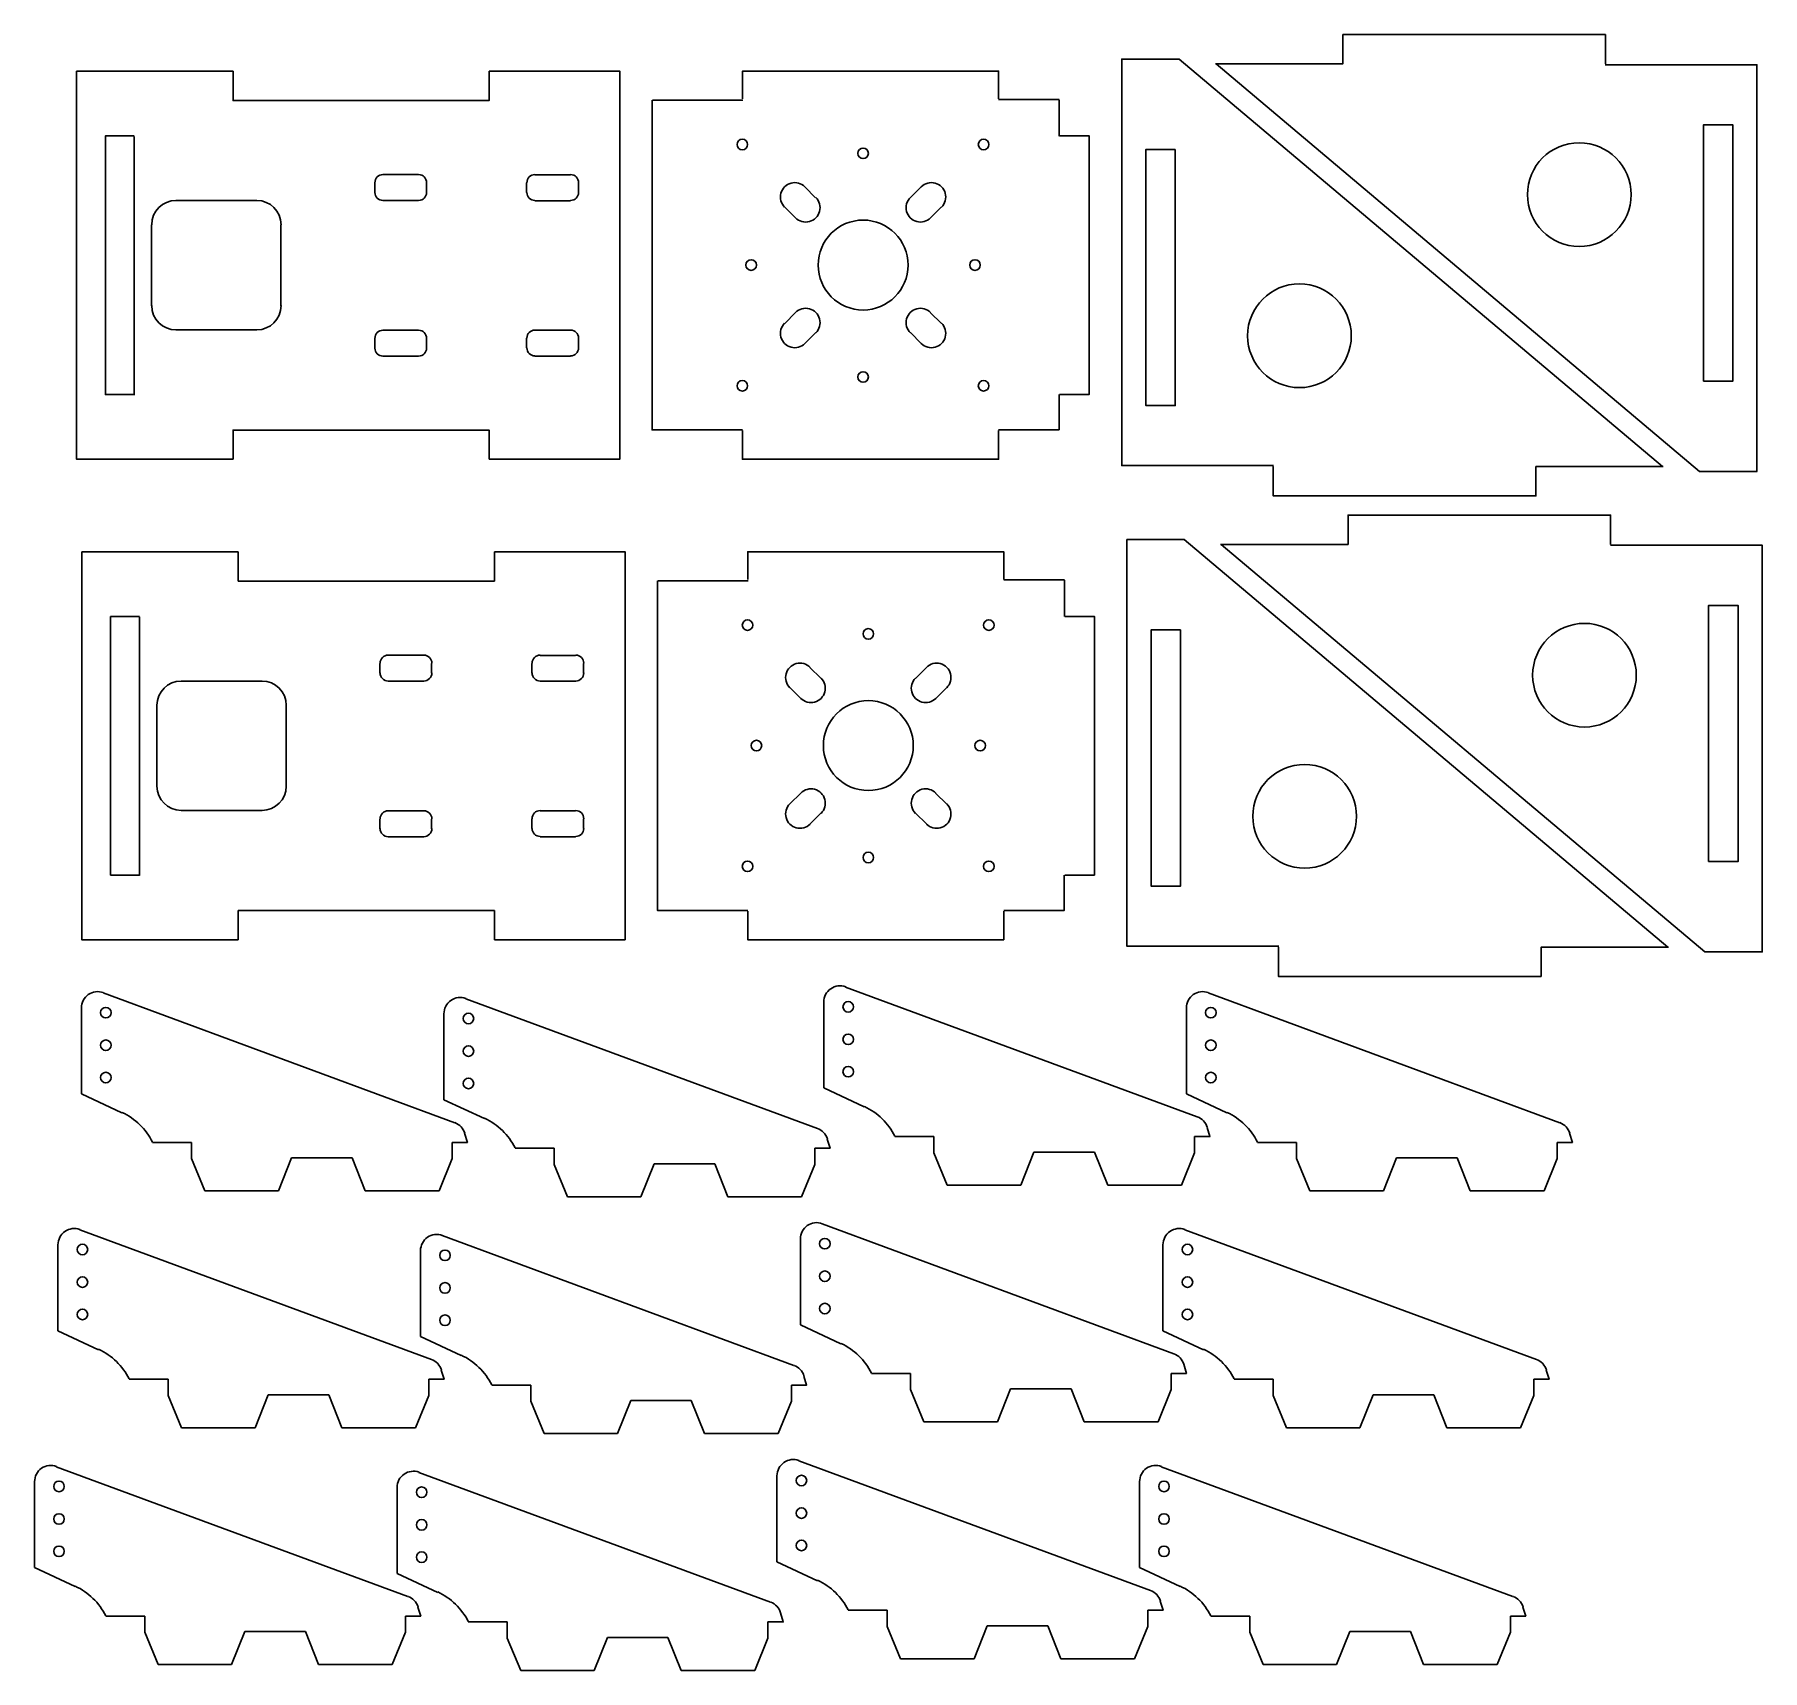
# Model space of a CAD drawing. Header units: millimetres. Extents: x -107 to 62, y -24 to 137.
import ezdxf

# ---------------------------------------------------------------- set-up
doc = ezdxf.new("R2010")
doc.units = ezdxf.units.MM
doc.header["$MEASUREMENT"] = 0
doc.layers.add('Layer 1', color=7, linetype='Continuous')

msp = doc.modelspace()

# ---------------------------------------------------------------- linework, layer by layer
at = {"layer": 'Layer 1', "lineweight": 30}
for points, knots in [([(46.7647, 133.926), (46.7647, 133.926), (46.7647, 136.7961), (46.7647, 136.7961), (46.7647, 136.7961), (20.9837, 136.7961), (20.9837, 136.7961), (20.9837, 136.7961), (20.9837, 133.926), (20.9837, 133.926), (20.9837, 133.926), (8.4742, 133.926), (8.4742, 133.926)], [0, 0, 0, 0, 0.25, 0.25, 0.25, 0.5, 0.5, 0.5, 0.75, 0.75, 0.75, 1, 1, 1, 1]), ([(-0.7262, 134.4174), (-0.7262, 134.4174), (-0.7262, 94.4737), (-0.7262, 94.4737), (-0.7262, 94.4737), (14.1752, 94.4737), (14.1752, 94.4737)], [0, 0, 0, 0, 0.5, 0.5, 0.5, 1, 1, 1, 1]), ([(-103.347, 133.207), (-103.347, 133.207), (-103.347, 95.107), (-103.347, 95.107), (-103.347, 95.107), (-87.98, 95.107), (-87.98, 95.107)], [0, 0, 0, 0, 0.5, 0.5, 0.5, 1, 1, 1, 1]), ([(-87.98, 133.207), (-87.98, 133.207), (-87.98, 130.3133), (-87.98, 130.3133), (-87.98, 130.3133), (-62.834, 130.3133), (-62.834, 130.3133), (-62.834, 130.3133), (-62.834, 133.207), (-62.834, 133.207)], [0, 0, 0, 0, 0.33333333, 0.33333333, 0.33333333, 0.66666667, 0.66666667, 0.66666667, 1, 1, 1, 1]), ([(-62.834, 95.107), (-62.834, 95.107), (-50.007, 95.107), (-50.007, 95.107), (-50.007, 95.107), (-50.007, 133.207), (-50.007, 133.207), (-50.007, 133.207), (-62.834, 133.207), (-62.834, 133.207)], [0, 0, 0, 0, 0.33333333, 0.33333333, 0.33333333, 0.66666667, 0.66666667, 0.66666667, 1, 1, 1, 1]), ([(-12.8172, 130.491), (-12.8172, 130.491), (-12.8172, 133.207), (-12.8172, 133.207), (-12.8172, 133.207), (-37.9523, 133.207), (-37.9523, 133.207), (-37.9523, 133.207), (-37.9523, 130.491), (-37.9523, 130.491)], [0, 0, 0, 0, 0.33333333, 0.33333333, 0.33333333, 0.66666667, 0.66666667, 0.66666667, 1, 1, 1, 1]), ([(61.6401, 93.8874), (61.6401, 93.8874), (61.6401, 133.8311), (61.6401, 133.8311), (61.6401, 133.8311), (46.7387, 133.8311), (46.7387, 133.8311)], [0, 0, 0, 0, 0.5, 0.5, 0.5, 1, 1, 1, 1]), ([(-46.832, 130.3398), (-46.832, 130.3398), (-46.832, 97.9855), (-46.832, 97.9855), (-46.832, 97.9855), (-37.9632, 97.9855), (-37.9632, 97.9855)], [0, 0, 0, 0, 0.5, 0.5, 0.5, 1, 1, 1, 1]), ([(56.3803, 102.7813), (56.3803, 102.7813), (59.2742, 102.7813), (59.2742, 102.7813), (59.2742, 102.7813), (59.2742, 127.9273), (59.2742, 127.9273), (59.2742, 127.9273), (56.3803, 127.9273), (56.3803, 127.9273), (56.3803, 127.9273), (56.3803, 102.7813), (56.3803, 102.7813)], [0, 0, 0, 0, 0.25, 0.25, 0.25, 0.5, 0.5, 0.5, 0.75, 0.75, 0.75, 1, 1, 1, 1]), ([(-97.6765, 101.457), (-97.6765, 101.457), (-100.507, 101.457), (-100.507, 101.457), (-100.507, 101.457), (-100.507, 126.7953), (-100.507, 126.7953), (-100.507, 126.7953), (-100.507, 126.8376), (-100.507, 126.8376), (-100.507, 126.8376), (-97.6765, 126.8376), (-97.6765, 126.8376)], [0, 0, 0, 0, 0.25, 0.25, 0.25, 0.5, 0.5, 0.5, 0.75, 0.75, 0.75, 1, 1, 1, 1]), ([(-37.4552, 125.9998), (-37.4552, 126.2862), (-37.6874, 126.5184), (-37.9738, 126.5184), (-38.2602, 126.5184), (-38.4923, 126.2862), (-38.4923, 125.9998), (-38.4923, 125.7134), (-38.2602, 125.4812), (-37.9738, 125.4812), (-37.6874, 125.4812), (-37.4552, 125.7134), (-37.4552, 125.9998)], [0, 0, 0, 0, 0.25, 0.25, 0.25, 0.5, 0.5, 0.5, 0.75, 0.75, 0.75, 1, 1, 1, 1]), ([(-25.6018, 125.1319), (-25.6018, 125.4183), (-25.834, 125.6505), (-26.1204, 125.6505), (-26.4068, 125.6505), (-26.639, 125.4183), (-26.639, 125.1319), (-26.639, 124.8455), (-26.4068, 124.6134), (-26.1204, 124.6134), (-25.834, 124.6134), (-25.6018, 124.8455), (-25.6018, 125.1319)], [0, 0, 0, 0, 0.25, 0.25, 0.25, 0.5, 0.5, 0.5, 0.75, 0.75, 0.75, 1, 1, 1, 1]), ([(-13.7697, 125.9998), (-13.7697, 126.2862), (-14.0019, 126.5184), (-14.2883, 126.5184), (-14.5747, 126.5184), (-14.8068, 126.2862), (-14.8068, 125.9998), (-14.8068, 125.7134), (-14.5747, 125.4812), (-14.2883, 125.4812), (-14.0019, 125.4812), (-13.7697, 125.7134), (-13.7697, 125.9998)], [0, 0, 0, 0, 0.25, 0.25, 0.25, 0.5, 0.5, 0.5, 0.75, 0.75, 0.75, 1, 1, 1, 1]), ([(-6.8234, 101.457), (-6.8234, 101.457), (-3.9272, 101.457), (-3.9272, 101.457), (-3.9272, 101.457), (-3.9272, 126.857), (-3.9272, 126.857), (-3.9272, 126.857), (-6.8234, 126.857), (-6.8234, 126.857)], [0, 0, 0, 0, 0.33333333, 0.33333333, 0.33333333, 0.66666667, 0.66666667, 0.66666667, 1, 1, 1, 1]), ([(39.1024, 121.0799), (39.1024, 118.2684), (41.3815, 115.9893), (44.193, 115.9893), (47.0044, 115.9893), (49.2836, 118.2684), (49.2836, 121.0799), (49.2836, 123.8913), (47.0044, 126.1704), (44.193, 126.1704), (41.3815, 126.1704), (39.1024, 123.8913), (39.1024, 121.0799)], [0, 0, 0, 0, 0.25, 0.25, 0.25, 0.5, 0.5, 0.5, 0.75, 0.75, 0.75, 1, 1, 1, 1]), ([(4.5336, 125.5235), (4.5336, 125.5235), (1.6397, 125.5235), (1.6397, 125.5235), (1.6397, 125.5235), (1.6397, 100.3775), (1.6397, 100.3775), (1.6397, 100.3775), (4.5336, 100.3775), (4.5336, 100.3775), (4.5336, 100.3775), (4.5336, 125.5235), (4.5336, 125.5235)], [0, 0, 0, 0, 0.25, 0.25, 0.25, 0.5, 0.5, 0.5, 0.75, 0.75, 0.75, 1, 1, 1, 1]), ([(-31.8294, 121.846), (-32.1843, 122.2049), (-32.7043, 122.3463), (-33.192, 122.2166), (-33.6798, 122.0868), (-34.0608, 121.7058), (-34.1906, 121.2181), (-34.3203, 120.7303), (-34.1789, 120.2104), (-33.82, 119.8554)], [0, 0, 0, 0, 0.33333333, 0.33333333, 0.33333333, 0.66666667, 0.66666667, 0.66666667, 1, 1, 1, 1]), ([(-18.4208, 119.8554), (-18.0619, 120.2104), (-17.9206, 120.7303), (-18.0503, 121.2181), (-18.18, 121.7058), (-18.561, 122.0868), (-19.0488, 122.2166), (-19.5366, 122.3463), (-20.0565, 122.2049), (-20.4114, 121.846)], [0, 0, 0, 0, 0.33333333, 0.33333333, 0.33333333, 0.66666667, 0.66666667, 0.66666667, 1, 1, 1, 1]), ([(-32.7516, 118.8082), (-32.3967, 118.4493), (-31.8768, 118.3079), (-31.389, 118.4376), (-30.9012, 118.5674), (-30.5202, 118.9484), (-30.3905, 119.4362), (-30.2607, 119.9239), (-30.4021, 120.4439), (-30.761, 120.7988)], [0, 0, 0, 0, 0.33333333, 0.33333333, 0.33333333, 0.66666667, 0.66666667, 0.66666667, 1, 1, 1, 1]), ([(-21.4799, 120.7988), (-21.8387, 120.4439), (-21.9801, 119.9239), (-21.8504, 119.4362), (-21.7207, 118.9484), (-21.3397, 118.5674), (-20.8519, 118.4376), (-20.3641, 118.3079), (-19.8442, 118.4493), (-19.4893, 118.8082)], [0, 0, 0, 0, 0.33333333, 0.33333333, 0.33333333, 0.66666667, 0.66666667, 0.66666667, 1, 1, 1, 1]), ([(-21.7072, 114.1676), (-21.7072, 116.605), (-23.6831, 118.5809), (-26.1204, 118.5809), (-28.5578, 118.5809), (-30.5337, 116.605), (-30.5337, 114.1676), (-30.5337, 111.7302), (-28.5578, 109.7544), (-26.1204, 109.7544), (-23.6831, 109.7544), (-21.7072, 111.7302), (-21.7072, 114.1676)], [0, 0, 0, 0, 0.25, 0.25, 0.25, 0.5, 0.5, 0.5, 0.75, 0.75, 0.75, 1, 1, 1, 1]), ([(-36.5873, 114.1676), (-36.5873, 114.454), (-36.8195, 114.6862), (-37.1059, 114.6862), (-37.3923, 114.6862), (-37.6245, 114.454), (-37.6245, 114.1676), (-37.6245, 113.8812), (-37.3923, 113.649), (-37.1059, 113.649), (-36.8195, 113.649), (-36.5873, 113.8812), (-36.5873, 114.1676)], [0, 0, 0, 0, 0.25, 0.25, 0.25, 0.5, 0.5, 0.5, 0.75, 0.75, 0.75, 1, 1, 1, 1]), ([(-14.6163, 114.1676), (-14.6163, 114.454), (-14.8485, 114.6862), (-15.1349, 114.6862), (-15.4213, 114.6862), (-15.6535, 114.454), (-15.6535, 114.1676), (-15.6535, 113.8812), (-15.4213, 113.649), (-15.1349, 113.649), (-14.8485, 113.649), (-14.6163, 113.8812), (-14.6163, 114.1676)], [0, 0, 0, 0, 0.25, 0.25, 0.25, 0.5, 0.5, 0.5, 0.75, 0.75, 0.75, 1, 1, 1, 1]), ([(21.8115, 107.2249), (21.8115, 110.0364), (19.5324, 112.3155), (16.7209, 112.3155), (13.9095, 112.3155), (11.6303, 110.0364), (11.6303, 107.2249), (11.6303, 104.4135), (13.9095, 102.1344), (16.7209, 102.1344), (19.5324, 102.1344), (21.8115, 104.4135), (21.8115, 107.2249)], [0, 0, 0, 0, 0.25, 0.25, 0.25, 0.5, 0.5, 0.5, 0.75, 0.75, 0.75, 1, 1, 1, 1]), ([(-30.761, 107.5153), (-30.4021, 107.8702), (-30.2607, 108.3901), (-30.3905, 108.8779), (-30.5202, 109.3657), (-30.9012, 109.7467), (-31.389, 109.8764), (-31.8768, 110.0061), (-32.3967, 109.8648), (-32.7516, 109.5059)], [0, 0, 0, 0, 0.33333333, 0.33333333, 0.33333333, 0.66666667, 0.66666667, 0.66666667, 1, 1, 1, 1]), ([(-19.4893, 109.5059), (-19.8442, 109.8648), (-20.3641, 110.0061), (-20.8519, 109.8764), (-21.3397, 109.7467), (-21.7207, 109.3657), (-21.8504, 108.8779), (-21.9801, 108.3901), (-21.8387, 107.8702), (-21.4799, 107.5153)], [0, 0, 0, 0, 0.33333333, 0.33333333, 0.33333333, 0.66666667, 0.66666667, 0.66666667, 1, 1, 1, 1]), ([(-33.82, 108.4586), (-34.1789, 108.1037), (-34.3203, 107.5838), (-34.1906, 107.096), (-34.0608, 106.6082), (-33.6798, 106.2272), (-33.192, 106.0975), (-32.7043, 105.9677), (-32.1843, 106.1091), (-31.8294, 106.468)], [0, 0, 0, 0, 0.33333333, 0.33333333, 0.33333333, 0.66666667, 0.66666667, 0.66666667, 1, 1, 1, 1]), ([(-20.4114, 106.468), (-20.0565, 106.1091), (-19.5366, 105.9677), (-19.0488, 106.0975), (-18.561, 106.2272), (-18.18, 106.6082), (-18.0503, 107.096), (-17.9206, 107.5838), (-18.0619, 108.1037), (-18.4208, 108.4586)], [0, 0, 0, 0, 0.33333333, 0.33333333, 0.33333333, 0.66666667, 0.66666667, 0.66666667, 1, 1, 1, 1]), ([(-25.6018, 103.1821), (-25.6018, 103.4685), (-25.834, 103.7007), (-26.1204, 103.7007), (-26.4068, 103.7007), (-26.639, 103.4685), (-26.639, 103.1821), (-26.639, 102.8957), (-26.4068, 102.6635), (-26.1204, 102.6635), (-25.834, 102.6635), (-25.6018, 102.8957), (-25.6018, 103.1821)], [0, 0, 0, 0, 0.25, 0.25, 0.25, 0.5, 0.5, 0.5, 0.75, 0.75, 0.75, 1, 1, 1, 1]), ([(-37.4552, 102.3143), (-37.4552, 102.6007), (-37.6874, 102.8329), (-37.9738, 102.8329), (-38.2602, 102.8329), (-38.4923, 102.6007), (-38.4923, 102.3143), (-38.4923, 102.0279), (-38.2602, 101.7957), (-37.9738, 101.7957), (-37.6874, 101.7957), (-37.4552, 102.0279), (-37.4552, 102.3143)], [0, 0, 0, 0, 0.25, 0.25, 0.25, 0.5, 0.5, 0.5, 0.75, 0.75, 0.75, 1, 1, 1, 1]), ([(-13.7697, 102.3143), (-13.7697, 102.6007), (-14.0019, 102.8329), (-14.2883, 102.8329), (-14.5747, 102.8329), (-14.8068, 102.6007), (-14.8068, 102.3143), (-14.8068, 102.0279), (-14.5747, 101.7957), (-14.2883, 101.7957), (-14.0019, 101.7957), (-13.7697, 102.0279), (-13.7697, 102.3143)], [0, 0, 0, 0, 0.25, 0.25, 0.25, 0.5, 0.5, 0.5, 0.75, 0.75, 0.75, 1, 1, 1, 1]), ([(-12.8172, 97.9943), (-12.8172, 97.9943), (-6.8794, 97.9943), (-6.8794, 97.9943), (-6.8794, 97.9943), (-6.8794, 101.457), (-6.8794, 101.457)], [0, 0, 0, 0, 0.5, 0.5, 0.5, 1, 1, 1, 1]), ([(-62.834, 95.107), (-62.834, 95.107), (-62.834, 97.9657), (-62.834, 97.9657), (-62.834, 97.9657), (-87.98, 97.9657), (-87.98, 97.9657), (-87.98, 97.9657), (-87.98, 95.107), (-87.98, 95.107)], [0, 0, 0, 0, 0.33333333, 0.33333333, 0.33333333, 0.66666667, 0.66666667, 0.66666667, 1, 1, 1, 1]), ([(-37.9632, 97.9086), (-37.9632, 97.9086), (-37.9632, 95.107), (-37.9632, 95.107), (-37.9632, 95.107), (-12.8172, 95.107), (-12.8172, 95.107), (-12.8172, 95.107), (-12.8172, 97.9086), (-12.8172, 97.9086)], [0, 0, 0, 0, 0.33333333, 0.33333333, 0.33333333, 0.66666667, 0.66666667, 0.66666667, 1, 1, 1, 1]), ([(14.1492, 94.3788), (14.1492, 94.3788), (14.1492, 91.5087), (14.1492, 91.5087), (14.1492, 91.5087), (39.9302, 91.5087), (39.9302, 91.5087), (39.9302, 91.5087), (39.9302, 94.3788), (39.9302, 94.3788), (39.9302, 94.3788), (52.4397, 94.3788), (52.4397, 94.3788)], [0, 0, 0, 0, 0.25, 0.25, 0.25, 0.5, 0.5, 0.5, 0.75, 0.75, 0.75, 1, 1, 1, 1]), ([(47.2764, 86.7477), (47.2764, 86.7477), (47.2764, 89.6178), (47.2764, 89.6178), (47.2764, 89.6178), (21.4954, 89.6178), (21.4954, 89.6178), (21.4954, 89.6178), (21.4954, 86.7477), (21.4954, 86.7477), (21.4954, 86.7477), (8.9859, 86.7477), (8.9859, 86.7477)], [0, 0, 0, 0, 0.25, 0.25, 0.25, 0.5, 0.5, 0.5, 0.75, 0.75, 0.75, 1, 1, 1, 1]), ([(-0.2145, 87.2391), (-0.2145, 87.2391), (-0.2145, 47.2954), (-0.2145, 47.2954), (-0.2145, 47.2954), (14.6869, 47.2954), (14.6869, 47.2954)], [0, 0, 0, 0, 0.5, 0.5, 0.5, 1, 1, 1, 1]), ([(62.1518, 46.7091), (62.1518, 46.7091), (62.1518, 86.6528), (62.1518, 86.6528), (62.1518, 86.6528), (47.2504, 86.6528), (47.2504, 86.6528)], [0, 0, 0, 0, 0.5, 0.5, 0.5, 1, 1, 1, 1]), ([(-102.8353, 86.0287), (-102.8353, 86.0287), (-102.8353, 47.9287), (-102.8353, 47.9287), (-102.8353, 47.9287), (-87.4683, 47.9287), (-87.4683, 47.9287)], [0, 0, 0, 0, 0.5, 0.5, 0.5, 1, 1, 1, 1]), ([(-87.4683, 86.0287), (-87.4683, 86.0287), (-87.4683, 83.135), (-87.4683, 83.135), (-87.4683, 83.135), (-62.3223, 83.135), (-62.3223, 83.135), (-62.3223, 83.135), (-62.3223, 86.0287), (-62.3223, 86.0287)], [0, 0, 0, 0, 0.33333333, 0.33333333, 0.33333333, 0.66666667, 0.66666667, 0.66666667, 1, 1, 1, 1]), ([(-62.3223, 47.9287), (-62.3223, 47.9287), (-49.4953, 47.9287), (-49.4953, 47.9287), (-49.4953, 47.9287), (-49.4953, 86.0287), (-49.4953, 86.0287), (-49.4953, 86.0287), (-62.3223, 86.0287), (-62.3223, 86.0287)], [0, 0, 0, 0, 0.33333333, 0.33333333, 0.33333333, 0.66666667, 0.66666667, 0.66666667, 1, 1, 1, 1]), ([(-12.3055, 83.3127), (-12.3055, 83.3127), (-12.3055, 86.0287), (-12.3055, 86.0287), (-12.3055, 86.0287), (-37.4406, 86.0287), (-37.4406, 86.0287), (-37.4406, 86.0287), (-37.4406, 83.3127), (-37.4406, 83.3127)], [0, 0, 0, 0, 0.33333333, 0.33333333, 0.33333333, 0.66666667, 0.66666667, 0.66666667, 1, 1, 1, 1]), ([(-46.3203, 83.1615), (-46.3203, 83.1615), (-46.3203, 50.8072), (-46.3203, 50.8072), (-46.3203, 50.8072), (-37.4515, 50.8072), (-37.4515, 50.8072)], [0, 0, 0, 0, 0.5, 0.5, 0.5, 1, 1, 1, 1]), ([(56.892, 55.603), (56.892, 55.603), (59.7859, 55.603), (59.7859, 55.603), (59.7859, 55.603), (59.7859, 80.749), (59.7859, 80.749), (59.7859, 80.749), (56.892, 80.749), (56.892, 80.749), (56.892, 80.749), (56.892, 55.603), (56.892, 55.603)], [0, 0, 0, 0, 0.25, 0.25, 0.25, 0.5, 0.5, 0.5, 0.75, 0.75, 0.75, 1, 1, 1, 1]), ([(-97.1648, 54.2787), (-97.1648, 54.2787), (-99.9953, 54.2787), (-99.9953, 54.2787), (-99.9953, 54.2787), (-99.9953, 79.617), (-99.9953, 79.617), (-99.9953, 79.617), (-99.9953, 79.6593), (-99.9953, 79.6593), (-99.9953, 79.6593), (-97.1648, 79.6593), (-97.1648, 79.6593)], [0, 0, 0, 0, 0.25, 0.25, 0.25, 0.5, 0.5, 0.5, 0.75, 0.75, 0.75, 1, 1, 1, 1]), ([(-36.9435, 78.8215), (-36.9435, 79.1079), (-37.1757, 79.3401), (-37.4621, 79.3401), (-37.7485, 79.3401), (-37.9806, 79.1079), (-37.9806, 78.8215), (-37.9806, 78.5351), (-37.7485, 78.3029), (-37.4621, 78.3029), (-37.1757, 78.3029), (-36.9435, 78.5351), (-36.9435, 78.8215)], [0, 0, 0, 0, 0.25, 0.25, 0.25, 0.5, 0.5, 0.5, 0.75, 0.75, 0.75, 1, 1, 1, 1]), ([(-25.0901, 77.9536), (-25.0901, 78.24), (-25.3223, 78.4722), (-25.6087, 78.4722), (-25.8951, 78.4722), (-26.1273, 78.24), (-26.1273, 77.9536), (-26.1273, 77.6672), (-25.8951, 77.4351), (-25.6087, 77.4351), (-25.3223, 77.4351), (-25.0901, 77.6672), (-25.0901, 77.9536)], [0, 0, 0, 0, 0.25, 0.25, 0.25, 0.5, 0.5, 0.5, 0.75, 0.75, 0.75, 1, 1, 1, 1]), ([(-13.258, 78.8215), (-13.258, 79.1079), (-13.4902, 79.3401), (-13.7766, 79.3401), (-14.063, 79.3401), (-14.2951, 79.1079), (-14.2951, 78.8215), (-14.2951, 78.5351), (-14.063, 78.3029), (-13.7766, 78.3029), (-13.4902, 78.3029), (-13.258, 78.5351), (-13.258, 78.8215)], [0, 0, 0, 0, 0.25, 0.25, 0.25, 0.5, 0.5, 0.5, 0.75, 0.75, 0.75, 1, 1, 1, 1]), ([(-6.3117, 54.2787), (-6.3117, 54.2787), (-3.4155, 54.2787), (-3.4155, 54.2787), (-3.4155, 54.2787), (-3.4155, 79.6787), (-3.4155, 79.6787), (-3.4155, 79.6787), (-6.3117, 79.6787), (-6.3117, 79.6787)], [0, 0, 0, 0, 0.33333333, 0.33333333, 0.33333333, 0.66666667, 0.66666667, 0.66666667, 1, 1, 1, 1]), ([(5.0453, 78.3452), (5.0453, 78.3452), (2.1514, 78.3452), (2.1514, 78.3452), (2.1514, 78.3452), (2.1514, 53.1992), (2.1514, 53.1992), (2.1514, 53.1992), (5.0453, 53.1992), (5.0453, 53.1992), (5.0453, 53.1992), (5.0453, 78.3452), (5.0453, 78.3452)], [0, 0, 0, 0, 0.25, 0.25, 0.25, 0.5, 0.5, 0.5, 0.75, 0.75, 0.75, 1, 1, 1, 1]), ([(39.6141, 73.9016), (39.6141, 71.0901), (41.8932, 68.811), (44.7047, 68.811), (47.5161, 68.811), (49.7953, 71.0901), (49.7953, 73.9016), (49.7953, 76.713), (47.5161, 78.9921), (44.7047, 78.9921), (41.8932, 78.9921), (39.6141, 76.713), (39.6141, 73.9016)], [0, 0, 0, 0, 0.25, 0.25, 0.25, 0.5, 0.5, 0.5, 0.75, 0.75, 0.75, 1, 1, 1, 1]), ([(-31.3177, 74.6677), (-31.6726, 75.0266), (-32.1926, 75.168), (-32.6803, 75.0383), (-33.1681, 74.9085), (-33.5491, 74.5275), (-33.6789, 74.0398), (-33.8086, 73.552), (-33.6672, 73.0321), (-33.3083, 72.6771)], [0, 0, 0, 0, 0.33333333, 0.33333333, 0.33333333, 0.66666667, 0.66666667, 0.66666667, 1, 1, 1, 1]), ([(-17.9091, 72.6771), (-17.5502, 73.0321), (-17.4089, 73.552), (-17.5386, 74.0398), (-17.6683, 74.5275), (-18.0493, 74.9085), (-18.5371, 75.0383), (-19.0249, 75.168), (-19.5448, 75.0266), (-19.8997, 74.6677)], [0, 0, 0, 0, 0.33333333, 0.33333333, 0.33333333, 0.66666667, 0.66666667, 0.66666667, 1, 1, 1, 1]), ([(-32.2399, 71.6299), (-31.885, 71.271), (-31.3651, 71.1296), (-30.8773, 71.2593), (-30.3895, 71.3891), (-30.0085, 71.7701), (-29.8788, 72.2579), (-29.749, 72.7456), (-29.8904, 73.2656), (-30.2493, 73.6205)], [0, 0, 0, 0, 0.33333333, 0.33333333, 0.33333333, 0.66666667, 0.66666667, 0.66666667, 1, 1, 1, 1]), ([(-20.9682, 73.6205), (-21.327, 73.2656), (-21.4684, 72.7456), (-21.3387, 72.2579), (-21.209, 71.7701), (-20.828, 71.3891), (-20.3402, 71.2593), (-19.8524, 71.1296), (-19.3325, 71.271), (-18.9776, 71.6299)], [0, 0, 0, 0, 0.33333333, 0.33333333, 0.33333333, 0.66666667, 0.66666667, 0.66666667, 1, 1, 1, 1]), ([(-21.1955, 66.9893), (-21.1955, 69.4267), (-23.1714, 71.4026), (-25.6087, 71.4026), (-28.0461, 71.4026), (-30.022, 69.4267), (-30.022, 66.9893), (-30.022, 64.5519), (-28.0461, 62.5761), (-25.6087, 62.5761), (-23.1714, 62.5761), (-21.1955, 64.5519), (-21.1955, 66.9893)], [0, 0, 0, 0, 0.25, 0.25, 0.25, 0.5, 0.5, 0.5, 0.75, 0.75, 0.75, 1, 1, 1, 1]), ([(-36.0756, 66.9893), (-36.0756, 67.2757), (-36.3078, 67.5079), (-36.5942, 67.5079), (-36.8806, 67.5079), (-37.1128, 67.2757), (-37.1128, 66.9893), (-37.1128, 66.7029), (-36.8806, 66.4707), (-36.5942, 66.4707), (-36.3078, 66.4707), (-36.0756, 66.7029), (-36.0756, 66.9893)], [0, 0, 0, 0, 0.25, 0.25, 0.25, 0.5, 0.5, 0.5, 0.75, 0.75, 0.75, 1, 1, 1, 1]), ([(-14.1046, 66.9893), (-14.1046, 67.2757), (-14.3368, 67.5079), (-14.6232, 67.5079), (-14.9096, 67.5079), (-15.1418, 67.2757), (-15.1418, 66.9893), (-15.1418, 66.7029), (-14.9096, 66.4707), (-14.6232, 66.4707), (-14.3368, 66.4707), (-14.1046, 66.7029), (-14.1046, 66.9893)], [0, 0, 0, 0, 0.25, 0.25, 0.25, 0.5, 0.5, 0.5, 0.75, 0.75, 0.75, 1, 1, 1, 1]), ([(22.3232, 60.0466), (22.3232, 62.8581), (20.0441, 65.1372), (17.2326, 65.1372), (14.4212, 65.1372), (12.142, 62.8581), (12.142, 60.0466), (12.142, 57.2352), (14.4212, 54.9561), (17.2326, 54.9561), (20.0441, 54.9561), (22.3232, 57.2352), (22.3232, 60.0466)], [0, 0, 0, 0, 0.25, 0.25, 0.25, 0.5, 0.5, 0.5, 0.75, 0.75, 0.75, 1, 1, 1, 1]), ([(-30.2493, 60.337), (-29.8904, 60.6919), (-29.749, 61.2118), (-29.8788, 61.6996), (-30.0085, 62.1874), (-30.3895, 62.5684), (-30.8773, 62.6981), (-31.3651, 62.8278), (-31.885, 62.6865), (-32.2399, 62.3276)], [0, 0, 0, 0, 0.33333333, 0.33333333, 0.33333333, 0.66666667, 0.66666667, 0.66666667, 1, 1, 1, 1]), ([(-18.9776, 62.3276), (-19.3325, 62.6865), (-19.8524, 62.8278), (-20.3402, 62.6981), (-20.828, 62.5684), (-21.209, 62.1874), (-21.3387, 61.6996), (-21.4684, 61.2118), (-21.327, 60.6919), (-20.9682, 60.337)], [0, 0, 0, 0, 0.33333333, 0.33333333, 0.33333333, 0.66666667, 0.66666667, 0.66666667, 1, 1, 1, 1]), ([(-33.3083, 61.2803), (-33.6672, 60.9254), (-33.8086, 60.4055), (-33.6789, 59.9177), (-33.5491, 59.4299), (-33.1681, 59.0489), (-32.6803, 58.9192), (-32.1926, 58.7894), (-31.6726, 58.9308), (-31.3177, 59.2897)], [0, 0, 0, 0, 0.33333333, 0.33333333, 0.33333333, 0.66666667, 0.66666667, 0.66666667, 1, 1, 1, 1]), ([(-19.8997, 59.2897), (-19.5448, 58.9308), (-19.0249, 58.7894), (-18.5371, 58.9192), (-18.0493, 59.0489), (-17.6683, 59.4299), (-17.5386, 59.9177), (-17.4089, 60.4055), (-17.5502, 60.9254), (-17.9091, 61.2803)], [0, 0, 0, 0, 0.33333333, 0.33333333, 0.33333333, 0.66666667, 0.66666667, 0.66666667, 1, 1, 1, 1]), ([(-25.0901, 56.0038), (-25.0901, 56.2902), (-25.3223, 56.5224), (-25.6087, 56.5224), (-25.8951, 56.5224), (-26.1273, 56.2902), (-26.1273, 56.0038), (-26.1273, 55.7174), (-25.8951, 55.4852), (-25.6087, 55.4852), (-25.3223, 55.4852), (-25.0901, 55.7174), (-25.0901, 56.0038)], [0, 0, 0, 0, 0.25, 0.25, 0.25, 0.5, 0.5, 0.5, 0.75, 0.75, 0.75, 1, 1, 1, 1]), ([(-36.9435, 55.136), (-36.9435, 55.4224), (-37.1757, 55.6546), (-37.4621, 55.6546), (-37.7485, 55.6546), (-37.9806, 55.4224), (-37.9806, 55.136), (-37.9806, 54.8496), (-37.7485, 54.6174), (-37.4621, 54.6174), (-37.1757, 54.6174), (-36.9435, 54.8496), (-36.9435, 55.136)], [0, 0, 0, 0, 0.25, 0.25, 0.25, 0.5, 0.5, 0.5, 0.75, 0.75, 0.75, 1, 1, 1, 1]), ([(-13.258, 55.136), (-13.258, 55.4224), (-13.4902, 55.6546), (-13.7766, 55.6546), (-14.063, 55.6546), (-14.2951, 55.4224), (-14.2951, 55.136), (-14.2951, 54.8496), (-14.063, 54.6174), (-13.7766, 54.6174), (-13.4902, 54.6174), (-13.258, 54.8496), (-13.258, 55.136)], [0, 0, 0, 0, 0.25, 0.25, 0.25, 0.5, 0.5, 0.5, 0.75, 0.75, 0.75, 1, 1, 1, 1]), ([(-12.3055, 50.816), (-12.3055, 50.816), (-6.3677, 50.816), (-6.3677, 50.816), (-6.3677, 50.816), (-6.3677, 54.2787), (-6.3677, 54.2787)], [0, 0, 0, 0, 0.5, 0.5, 0.5, 1, 1, 1, 1]), ([(-62.3223, 47.9287), (-62.3223, 47.9287), (-62.3223, 50.7874), (-62.3223, 50.7874), (-62.3223, 50.7874), (-87.4683, 50.7874), (-87.4683, 50.7874), (-87.4683, 50.7874), (-87.4683, 47.9287), (-87.4683, 47.9287)], [0, 0, 0, 0, 0.33333333, 0.33333333, 0.33333333, 0.66666667, 0.66666667, 0.66666667, 1, 1, 1, 1]), ([(-37.4515, 50.7303), (-37.4515, 50.7303), (-37.4515, 47.9287), (-37.4515, 47.9287), (-37.4515, 47.9287), (-12.3055, 47.9287), (-12.3055, 47.9287), (-12.3055, 47.9287), (-12.3055, 50.7303), (-12.3055, 50.7303)], [0, 0, 0, 0, 0.33333333, 0.33333333, 0.33333333, 0.66666667, 0.66666667, 0.66666667, 1, 1, 1, 1]), ([(14.6609, 47.2005), (14.6609, 47.2005), (14.6609, 44.3304), (14.6609, 44.3304), (14.6609, 44.3304), (40.4419, 44.3304), (40.4419, 44.3304), (40.4419, 44.3304), (40.4419, 47.2005), (40.4419, 47.2005), (40.4419, 47.2005), (52.9514, 47.2005), (52.9514, 47.2005)], [0, 0, 0, 0, 0.25, 0.25, 0.25, 0.5, 0.5, 0.5, 0.75, 0.75, 0.75, 1, 1, 1, 1]), ([(-100.7203, 42.7356), (-101.2106, 42.9168), (-101.7586, 42.8466), (-102.1875, 42.5478), (-102.6165, 42.249), (-102.8721, 41.7593), (-102.8721, 41.2365)], [0, 0, 0, 0, 0.5, 0.5, 0.5, 1, 1, 1, 1]), ([(-27.831, 43.3098), (-28.3213, 43.491), (-28.8693, 43.4208), (-29.2982, 43.122), (-29.7272, 42.8232), (-29.9828, 42.3335), (-29.9828, 41.8107)], [0, 0, 0, 0, 0.5, 0.5, 0.5, 1, 1, 1, 1]), ([(7.768, 42.7356), (7.2777, 42.9168), (6.7297, 42.8466), (6.3008, 42.5478), (5.8718, 42.249), (5.6162, 41.7593), (5.6162, 41.2365)], [0, 0, 0, 0, 0.5, 0.5, 0.5, 1, 1, 1, 1]), ([(-99.9511, 40.7709), (-99.9511, 41.0573), (-100.1833, 41.2895), (-100.4697, 41.2895), (-100.7561, 41.2895), (-100.9883, 41.0573), (-100.9883, 40.7709), (-100.9883, 40.4845), (-100.7561, 40.2523), (-100.4697, 40.2523), (-100.1833, 40.2523), (-99.9511, 40.4845), (-99.9511, 40.7709)], [0, 0, 0, 0, 0.25, 0.25, 0.25, 0.5, 0.5, 0.5, 0.75, 0.75, 0.75, 1, 1, 1, 1]), ([(-65.1213, 42.1614), (-65.6116, 42.3426), (-66.1596, 42.2724), (-66.5885, 41.9736), (-67.0175, 41.6748), (-67.2731, 41.1851), (-67.2731, 40.6623)], [0, 0, 0, 0, 0.5, 0.5, 0.5, 1, 1, 1, 1]), ([(-64.3521, 40.1967), (-64.3521, 40.4831), (-64.5843, 40.7153), (-64.8707, 40.7153), (-65.1571, 40.7153), (-65.3893, 40.4831), (-65.3893, 40.1967), (-65.3893, 39.9103), (-65.1571, 39.6781), (-64.8707, 39.6781), (-64.5843, 39.6781), (-64.3521, 39.9103), (-64.3521, 40.1967)], [0, 0, 0, 0, 0.25, 0.25, 0.25, 0.5, 0.5, 0.5, 0.75, 0.75, 0.75, 1, 1, 1, 1]), ([(-27.0618, 41.3451), (-27.0618, 41.6315), (-27.294, 41.8637), (-27.5804, 41.8637), (-27.8668, 41.8637), (-28.099, 41.6315), (-28.099, 41.3451), (-28.099, 41.0587), (-27.8668, 40.8265), (-27.5804, 40.8265), (-27.294, 40.8265), (-27.0618, 41.0587), (-27.0618, 41.3451)], [0, 0, 0, 0, 0.25, 0.25, 0.25, 0.5, 0.5, 0.5, 0.75, 0.75, 0.75, 1, 1, 1, 1]), ([(8.5372, 40.7709), (8.5372, 41.0573), (8.305, 41.2895), (8.0186, 41.2895), (7.7322, 41.2895), (7.5, 41.0573), (7.5, 40.7709), (7.5, 40.4845), (7.7322, 40.2523), (8.0186, 40.2523), (8.305, 40.2523), (8.5372, 40.4845), (8.5372, 40.7709)], [0, 0, 0, 0, 0.25, 0.25, 0.25, 0.5, 0.5, 0.5, 0.75, 0.75, 0.75, 1, 1, 1, 1]), ([(-99.9511, 37.5747), (-99.9511, 37.8611), (-100.1833, 38.0933), (-100.4697, 38.0933), (-100.7561, 38.0933), (-100.9883, 37.8611), (-100.9883, 37.5747), (-100.9883, 37.2883), (-100.7561, 37.0561), (-100.4697, 37.0561), (-100.1833, 37.0561), (-99.9511, 37.2883), (-99.9511, 37.5747)], [0, 0, 0, 0, 0.25, 0.25, 0.25, 0.5, 0.5, 0.5, 0.75, 0.75, 0.75, 1, 1, 1, 1]), ([(-64.3521, 37.0005), (-64.3521, 37.2869), (-64.5843, 37.5191), (-64.8707, 37.5191), (-65.1571, 37.5191), (-65.3893, 37.2869), (-65.3893, 37.0005), (-65.3893, 36.7141), (-65.1571, 36.4819), (-64.8707, 36.4819), (-64.5843, 36.4819), (-64.3521, 36.7141), (-64.3521, 37.0005)], [0, 0, 0, 0, 0.25, 0.25, 0.25, 0.5, 0.5, 0.5, 0.75, 0.75, 0.75, 1, 1, 1, 1]), ([(-27.0618, 38.1489), (-27.0618, 38.4353), (-27.294, 38.6675), (-27.5804, 38.6675), (-27.8668, 38.6675), (-28.099, 38.4353), (-28.099, 38.1489), (-28.099, 37.8625), (-27.8668, 37.6303), (-27.5804, 37.6303), (-27.294, 37.6303), (-27.0618, 37.8625), (-27.0618, 38.1489)], [0, 0, 0, 0, 0.25, 0.25, 0.25, 0.5, 0.5, 0.5, 0.75, 0.75, 0.75, 1, 1, 1, 1]), ([(8.5372, 37.5747), (8.5372, 37.8611), (8.305, 38.0933), (8.0186, 38.0933), (7.7322, 38.0933), (7.5, 37.8611), (7.5, 37.5747), (7.5, 37.2883), (7.7322, 37.0561), (8.0186, 37.0561), (8.305, 37.0561), (8.5372, 37.2883), (8.5372, 37.5747)], [0, 0, 0, 0, 0.25, 0.25, 0.25, 0.5, 0.5, 0.5, 0.75, 0.75, 0.75, 1, 1, 1, 1]), ([(-99.9511, 34.3997), (-99.9511, 34.6861), (-100.1833, 34.9183), (-100.4697, 34.9183), (-100.7561, 34.9183), (-100.9883, 34.6861), (-100.9883, 34.3997), (-100.9883, 34.1133), (-100.7561, 33.8811), (-100.4697, 33.8811), (-100.1833, 33.8811), (-99.9511, 34.1133), (-99.9511, 34.3997)], [0, 0, 0, 0, 0.25, 0.25, 0.25, 0.5, 0.5, 0.5, 0.75, 0.75, 0.75, 1, 1, 1, 1]), ([(-64.3521, 33.8255), (-64.3521, 34.1119), (-64.5843, 34.3441), (-64.8707, 34.3441), (-65.1571, 34.3441), (-65.3893, 34.1119), (-65.3893, 33.8255), (-65.3893, 33.5391), (-65.1571, 33.3069), (-64.8707, 33.3069), (-64.5843, 33.3069), (-64.3521, 33.5391), (-64.3521, 33.8255)], [0, 0, 0, 0, 0.25, 0.25, 0.25, 0.5, 0.5, 0.5, 0.75, 0.75, 0.75, 1, 1, 1, 1]), ([(-27.0618, 34.9739), (-27.0618, 35.2603), (-27.294, 35.4925), (-27.5804, 35.4925), (-27.8668, 35.4925), (-28.099, 35.2603), (-28.099, 34.9739), (-28.099, 34.6875), (-27.8668, 34.4553), (-27.5804, 34.4553), (-27.294, 34.4553), (-27.0618, 34.6875), (-27.0618, 34.9739)], [0, 0, 0, 0, 0.25, 0.25, 0.25, 0.5, 0.5, 0.5, 0.75, 0.75, 0.75, 1, 1, 1, 1]), ([(8.5372, 34.3997), (8.5372, 34.6861), (8.305, 34.9183), (8.0186, 34.9183), (7.7322, 34.9183), (7.5, 34.6861), (7.5, 34.3997), (7.5, 34.1133), (7.7322, 33.8811), (8.0186, 33.8811), (8.305, 33.8811), (8.5372, 34.1133), (8.5372, 34.3997)], [0, 0, 0, 0, 0.25, 0.25, 0.25, 0.5, 0.5, 0.5, 0.75, 0.75, 0.75, 1, 1, 1, 1]), ([(-65.2378, 28.9281), (-65.2378, 28.9281), (-64.9626, 28.0391), (-64.9626, 28.0391), (-64.9626, 28.0391), (-66.4655, 28.0391), (-66.4655, 28.0391)], [0, 0, 0, 0, 0.5, 0.5, 0.5, 1, 1, 1, 1]), ([(7.6515, 29.5023), (7.6515, 29.5023), (7.9267, 28.6133), (7.9267, 28.6133), (7.9267, 28.6133), (6.4238, 28.6133), (6.4238, 28.6133)], [0, 0, 0, 0, 0.5, 0.5, 0.5, 1, 1, 1, 1]), ([(43.2505, 28.9281), (43.2505, 28.9281), (43.5257, 28.0391), (43.5257, 28.0391), (43.5257, 28.0391), (42.0228, 28.0391), (42.0228, 28.0391)], [0, 0, 0, 0, 0.5, 0.5, 0.5, 1, 1, 1, 1]), ([(-29.6388, 28.3539), (-29.6388, 28.3539), (-29.3636, 27.4649), (-29.3636, 27.4649), (-29.3636, 27.4649), (-30.8665, 27.4649), (-30.8665, 27.4649)], [0, 0, 0, 0, 0.5, 0.5, 0.5, 1, 1, 1, 1]), ([(-103.017, 19.4814), (-103.5073, 19.6626), (-104.0553, 19.5924), (-104.4842, 19.2936), (-104.9132, 18.9948), (-105.1688, 18.5051), (-105.1688, 17.9823)], [0, 0, 0, 0, 0.5, 0.5, 0.5, 1, 1, 1, 1]), ([(-67.418, 18.9072), (-67.9083, 19.0884), (-68.4563, 19.0182), (-68.8852, 18.7194), (-69.3142, 18.4206), (-69.5698, 17.9309), (-69.5698, 17.4081)], [0, 0, 0, 0, 0.5, 0.5, 0.5, 1, 1, 1, 1]), ([(-30.1277, 20.0556), (-30.618, 20.2368), (-31.166, 20.1666), (-31.5949, 19.8678), (-32.0239, 19.569), (-32.2795, 19.0793), (-32.2795, 18.5565)], [0, 0, 0, 0, 0.5, 0.5, 0.5, 1, 1, 1, 1]), ([(5.4713, 19.4814), (4.981, 19.6626), (4.433, 19.5924), (4.0041, 19.2936), (3.5751, 18.9948), (3.3195, 18.5051), (3.3195, 17.9823)], [0, 0, 0, 0, 0.5, 0.5, 0.5, 1, 1, 1, 1]), ([(-102.2478, 17.5167), (-102.2478, 17.8031), (-102.48, 18.0353), (-102.7664, 18.0353), (-103.0528, 18.0353), (-103.285, 17.8031), (-103.285, 17.5167), (-103.285, 17.2303), (-103.0528, 16.9981), (-102.7664, 16.9981), (-102.48, 16.9981), (-102.2478, 17.2303), (-102.2478, 17.5167)], [0, 0, 0, 0, 0.25, 0.25, 0.25, 0.5, 0.5, 0.5, 0.75, 0.75, 0.75, 1, 1, 1, 1]), ([(-66.6488, 16.9425), (-66.6488, 17.2289), (-66.881, 17.4611), (-67.1674, 17.4611), (-67.4538, 17.4611), (-67.686, 17.2289), (-67.686, 16.9425), (-67.686, 16.6561), (-67.4538, 16.4239), (-67.1674, 16.4239), (-66.881, 16.4239), (-66.6488, 16.6561), (-66.6488, 16.9425)], [0, 0, 0, 0, 0.25, 0.25, 0.25, 0.5, 0.5, 0.5, 0.75, 0.75, 0.75, 1, 1, 1, 1]), ([(-29.3585, 18.0909), (-29.3585, 18.3773), (-29.5907, 18.6095), (-29.8771, 18.6095), (-30.1635, 18.6095), (-30.3957, 18.3773), (-30.3957, 18.0909), (-30.3957, 17.8045), (-30.1635, 17.5723), (-29.8771, 17.5723), (-29.5907, 17.5723), (-29.3585, 17.8045), (-29.3585, 18.0909)], [0, 0, 0, 0, 0.25, 0.25, 0.25, 0.5, 0.5, 0.5, 0.75, 0.75, 0.75, 1, 1, 1, 1]), ([(6.2405, 17.5167), (6.2405, 17.8031), (6.0083, 18.0353), (5.7219, 18.0353), (5.4355, 18.0353), (5.2033, 17.8031), (5.2033, 17.5167), (5.2033, 17.2303), (5.4355, 16.9981), (5.7219, 16.9981), (6.0083, 16.9981), (6.2405, 17.2303), (6.2405, 17.5167)], [0, 0, 0, 0, 0.25, 0.25, 0.25, 0.5, 0.5, 0.5, 0.75, 0.75, 0.75, 1, 1, 1, 1]), ([(-29.3585, 14.8947), (-29.3585, 15.1811), (-29.5907, 15.4133), (-29.8771, 15.4133), (-30.1635, 15.4133), (-30.3957, 15.1811), (-30.3957, 14.8947), (-30.3957, 14.6083), (-30.1635, 14.3761), (-29.8771, 14.3761), (-29.5907, 14.3761), (-29.3585, 14.6083), (-29.3585, 14.8947)], [0, 0, 0, 0, 0.25, 0.25, 0.25, 0.5, 0.5, 0.5, 0.75, 0.75, 0.75, 1, 1, 1, 1]), ([(-102.2478, 14.3205), (-102.2478, 14.6069), (-102.48, 14.8391), (-102.7664, 14.8391), (-103.0528, 14.8391), (-103.285, 14.6069), (-103.285, 14.3205), (-103.285, 14.0341), (-103.0528, 13.8019), (-102.7664, 13.8019), (-102.48, 13.8019), (-102.2478, 14.0341), (-102.2478, 14.3205)], [0, 0, 0, 0, 0.25, 0.25, 0.25, 0.5, 0.5, 0.5, 0.75, 0.75, 0.75, 1, 1, 1, 1]), ([(-66.6488, 13.7463), (-66.6488, 14.0327), (-66.881, 14.2649), (-67.1674, 14.2649), (-67.4538, 14.2649), (-67.686, 14.0327), (-67.686, 13.7463), (-67.686, 13.4599), (-67.4538, 13.2277), (-67.1674, 13.2277), (-66.881, 13.2277), (-66.6488, 13.4599), (-66.6488, 13.7463)], [0, 0, 0, 0, 0.25, 0.25, 0.25, 0.5, 0.5, 0.5, 0.75, 0.75, 0.75, 1, 1, 1, 1]), ([(6.2405, 14.3205), (6.2405, 14.6069), (6.0083, 14.8391), (5.7219, 14.8391), (5.4355, 14.8391), (5.2033, 14.6069), (5.2033, 14.3205), (5.2033, 14.0341), (5.4355, 13.8019), (5.7219, 13.8019), (6.0083, 13.8019), (6.2405, 14.0341), (6.2405, 14.3205)], [0, 0, 0, 0, 0.25, 0.25, 0.25, 0.5, 0.5, 0.5, 0.75, 0.75, 0.75, 1, 1, 1, 1]), ([(-29.3585, 11.7197), (-29.3585, 12.0061), (-29.5907, 12.2383), (-29.8771, 12.2383), (-30.1635, 12.2383), (-30.3957, 12.0061), (-30.3957, 11.7197), (-30.3957, 11.4333), (-30.1635, 11.2011), (-29.8771, 11.2011), (-29.5907, 11.2011), (-29.3585, 11.4333), (-29.3585, 11.7197)], [0, 0, 0, 0, 0.25, 0.25, 0.25, 0.5, 0.5, 0.5, 0.75, 0.75, 0.75, 1, 1, 1, 1]), ([(-102.2478, 11.1455), (-102.2478, 11.4319), (-102.48, 11.6641), (-102.7664, 11.6641), (-103.0528, 11.6641), (-103.285, 11.4319), (-103.285, 11.1455), (-103.285, 10.8591), (-103.0528, 10.6269), (-102.7664, 10.6269), (-102.48, 10.6269), (-102.2478, 10.8591), (-102.2478, 11.1455)], [0, 0, 0, 0, 0.25, 0.25, 0.25, 0.5, 0.5, 0.5, 0.75, 0.75, 0.75, 1, 1, 1, 1]), ([(-66.6488, 10.5713), (-66.6488, 10.8577), (-66.881, 11.0899), (-67.1674, 11.0899), (-67.4538, 11.0899), (-67.686, 10.8577), (-67.686, 10.5713), (-67.686, 10.2849), (-67.4538, 10.0527), (-67.1674, 10.0527), (-66.881, 10.0527), (-66.6488, 10.2849), (-66.6488, 10.5713)], [0, 0, 0, 0, 0.25, 0.25, 0.25, 0.5, 0.5, 0.5, 0.75, 0.75, 0.75, 1, 1, 1, 1]), ([(6.2405, 11.1455), (6.2405, 11.4319), (6.0083, 11.6641), (5.7219, 11.6641), (5.4355, 11.6641), (5.2033, 11.4319), (5.2033, 11.1455), (5.2033, 10.8591), (5.4355, 10.6269), (5.7219, 10.6269), (6.0083, 10.6269), (6.2405, 10.8591), (6.2405, 11.1455)], [0, 0, 0, 0, 0.25, 0.25, 0.25, 0.5, 0.5, 0.5, 0.75, 0.75, 0.75, 1, 1, 1, 1]), ([(-67.5345, 5.6739), (-67.5345, 5.6739), (-67.2593, 4.7849), (-67.2593, 4.7849), (-67.2593, 4.7849), (-68.7622, 4.7849), (-68.7622, 4.7849)], [0, 0, 0, 0, 0.5, 0.5, 0.5, 1, 1, 1, 1]), ([(-31.9355, 5.0997), (-31.9355, 5.0997), (-31.6603, 4.2107), (-31.6603, 4.2107), (-31.6603, 4.2107), (-33.1632, 4.2107), (-33.1632, 4.2107)], [0, 0, 0, 0, 0.5, 0.5, 0.5, 1, 1, 1, 1]), ([(5.3548, 6.2481), (5.3548, 6.2481), (5.63, 5.3591), (5.63, 5.3591), (5.63, 5.3591), (4.1271, 5.3591), (4.1271, 5.3591)], [0, 0, 0, 0, 0.5, 0.5, 0.5, 1, 1, 1, 1]), ([(40.9538, 5.6739), (40.9538, 5.6739), (41.229, 4.7849), (41.229, 4.7849), (41.229, 4.7849), (39.7261, 4.7849), (39.7261, 4.7849)], [0, 0, 0, 0, 0.5, 0.5, 0.5, 1, 1, 1, 1]), ([(-32.4244, -3.1986), (-32.9147, -3.0174), (-33.4627, -3.0876), (-33.8916, -3.3864), (-34.3206, -3.6852), (-34.5762, -4.1749), (-34.5762, -4.6977)], [0, 0, 0, 0, 0.5, 0.5, 0.5, 1, 1, 1, 1]), ([(-105.3137, -3.7728), (-105.804, -3.5916), (-106.352, -3.6618), (-106.7809, -3.9606), (-107.2099, -4.2594), (-107.4655, -4.7491), (-107.4655, -5.2719)], [0, 0, 0, 0, 0.5, 0.5, 0.5, 1, 1, 1, 1]), ([(-69.7147, -4.347), (-70.205, -4.1658), (-70.753, -4.236), (-71.1819, -4.5348), (-71.6109, -4.8336), (-71.8665, -5.3233), (-71.8665, -5.8461)], [0, 0, 0, 0, 0.5, 0.5, 0.5, 1, 1, 1, 1]), ([(-31.6552, -5.1633), (-31.6552, -4.8769), (-31.8874, -4.6447), (-32.1738, -4.6447), (-32.4602, -4.6447), (-32.6924, -4.8769), (-32.6924, -5.1633), (-32.6924, -5.4497), (-32.4602, -5.6819), (-32.1738, -5.6819), (-31.8874, -5.6819), (-31.6552, -5.4497), (-31.6552, -5.1633)], [0, 0, 0, 0, 0.25, 0.25, 0.25, 0.5, 0.5, 0.5, 0.75, 0.75, 0.75, 1, 1, 1, 1]), ([(3.1746, -3.7728), (2.6843, -3.5916), (2.1363, -3.6618), (1.7074, -3.9606), (1.2784, -4.2594), (1.0228, -4.7491), (1.0228, -5.2719)], [0, 0, 0, 0, 0.5, 0.5, 0.5, 1, 1, 1, 1]), ([(-104.5445, -5.7375), (-104.5445, -5.4511), (-104.7767, -5.2189), (-105.0631, -5.2189), (-105.3495, -5.2189), (-105.5817, -5.4511), (-105.5817, -5.7375), (-105.5817, -6.0239), (-105.3495, -6.2561), (-105.0631, -6.2561), (-104.7767, -6.2561), (-104.5445, -6.0239), (-104.5445, -5.7375)], [0, 0, 0, 0, 0.25, 0.25, 0.25, 0.5, 0.5, 0.5, 0.75, 0.75, 0.75, 1, 1, 1, 1]), ([(-68.9455, -6.3117), (-68.9455, -6.0253), (-69.1777, -5.7931), (-69.4641, -5.7931), (-69.7505, -5.7931), (-69.9827, -6.0253), (-69.9827, -6.3117), (-69.9827, -6.5981), (-69.7505, -6.8303), (-69.4641, -6.8303), (-69.1777, -6.8303), (-68.9455, -6.5981), (-68.9455, -6.3117)], [0, 0, 0, 0, 0.25, 0.25, 0.25, 0.5, 0.5, 0.5, 0.75, 0.75, 0.75, 1, 1, 1, 1]), ([(3.9438, -5.7375), (3.9438, -5.4511), (3.7116, -5.2189), (3.4252, -5.2189), (3.1388, -5.2189), (2.9066, -5.4511), (2.9066, -5.7375), (2.9066, -6.0239), (3.1388, -6.2561), (3.4252, -6.2561), (3.7116, -6.2561), (3.9438, -6.0239), (3.9438, -5.7375)], [0, 0, 0, 0, 0.25, 0.25, 0.25, 0.5, 0.5, 0.5, 0.75, 0.75, 0.75, 1, 1, 1, 1]), ([(-104.5445, -8.9337), (-104.5445, -8.6473), (-104.7767, -8.4151), (-105.0631, -8.4151), (-105.3495, -8.4151), (-105.5817, -8.6473), (-105.5817, -8.9337), (-105.5817, -9.2201), (-105.3495, -9.4523), (-105.0631, -9.4523), (-104.7767, -9.4523), (-104.5445, -9.2201), (-104.5445, -8.9337)], [0, 0, 0, 0, 0.25, 0.25, 0.25, 0.5, 0.5, 0.5, 0.75, 0.75, 0.75, 1, 1, 1, 1]), ([(-31.6552, -8.3595), (-31.6552, -8.0731), (-31.8874, -7.8409), (-32.1738, -7.8409), (-32.4602, -7.8409), (-32.6924, -8.0731), (-32.6924, -8.3595), (-32.6924, -8.6459), (-32.4602, -8.8781), (-32.1738, -8.8781), (-31.8874, -8.8781), (-31.6552, -8.6459), (-31.6552, -8.3595)], [0, 0, 0, 0, 0.25, 0.25, 0.25, 0.5, 0.5, 0.5, 0.75, 0.75, 0.75, 1, 1, 1, 1]), ([(3.9438, -8.9337), (3.9438, -8.6473), (3.7116, -8.4151), (3.4252, -8.4151), (3.1388, -8.4151), (2.9066, -8.6473), (2.9066, -8.9337), (2.9066, -9.2201), (3.1388, -9.4523), (3.4252, -9.4523), (3.7116, -9.4523), (3.9438, -9.2201), (3.9438, -8.9337)], [0, 0, 0, 0, 0.25, 0.25, 0.25, 0.5, 0.5, 0.5, 0.75, 0.75, 0.75, 1, 1, 1, 1]), ([(-68.9455, -9.5079), (-68.9455, -9.2215), (-69.1777, -8.9893), (-69.4641, -8.9893), (-69.7505, -8.9893), (-69.9827, -9.2215), (-69.9827, -9.5079), (-69.9827, -9.7943), (-69.7505, -10.0265), (-69.4641, -10.0265), (-69.1777, -10.0265), (-68.9455, -9.7943), (-68.9455, -9.5079)], [0, 0, 0, 0, 0.25, 0.25, 0.25, 0.5, 0.5, 0.5, 0.75, 0.75, 0.75, 1, 1, 1, 1]), ([(-104.5445, -12.1087), (-104.5445, -11.8223), (-104.7767, -11.5901), (-105.0631, -11.5901), (-105.3495, -11.5901), (-105.5817, -11.8223), (-105.5817, -12.1087), (-105.5817, -12.3951), (-105.3495, -12.6273), (-105.0631, -12.6273), (-104.7767, -12.6273), (-104.5445, -12.3951), (-104.5445, -12.1087)], [0, 0, 0, 0, 0.25, 0.25, 0.25, 0.5, 0.5, 0.5, 0.75, 0.75, 0.75, 1, 1, 1, 1]), ([(-31.6552, -11.5345), (-31.6552, -11.2481), (-31.8874, -11.0159), (-32.1738, -11.0159), (-32.4602, -11.0159), (-32.6924, -11.2481), (-32.6924, -11.5345), (-32.6924, -11.8209), (-32.4602, -12.0531), (-32.1738, -12.0531), (-31.8874, -12.0531), (-31.6552, -11.8209), (-31.6552, -11.5345)], [0, 0, 0, 0, 0.25, 0.25, 0.25, 0.5, 0.5, 0.5, 0.75, 0.75, 0.75, 1, 1, 1, 1]), ([(3.9438, -12.1087), (3.9438, -11.8223), (3.7116, -11.5901), (3.4252, -11.5901), (3.1388, -11.5901), (2.9066, -11.8223), (2.9066, -12.1087), (2.9066, -12.3951), (3.1388, -12.6273), (3.4252, -12.6273), (3.7116, -12.6273), (3.9438, -12.3951), (3.9438, -12.1087)], [0, 0, 0, 0, 0.25, 0.25, 0.25, 0.5, 0.5, 0.5, 0.75, 0.75, 0.75, 1, 1, 1, 1]), ([(-68.9455, -12.6829), (-68.9455, -12.3965), (-69.1777, -12.1643), (-69.4641, -12.1643), (-69.7505, -12.1643), (-69.9827, -12.3965), (-69.9827, -12.6829), (-69.9827, -12.9693), (-69.7505, -13.2015), (-69.4641, -13.2015), (-69.1777, -13.2015), (-68.9455, -12.9693), (-68.9455, -12.6829)], [0, 0, 0, 0, 0.25, 0.25, 0.25, 0.5, 0.5, 0.5, 0.75, 0.75, 0.75, 1, 1, 1, 1]), ([(-69.8312, -17.5803), (-69.8312, -17.5803), (-69.556, -18.4693), (-69.556, -18.4693), (-69.556, -18.4693), (-71.0589, -18.4693), (-71.0589, -18.4693)], [0, 0, 0, 0, 0.5, 0.5, 0.5, 1, 1, 1, 1]), ([(-34.2322, -18.1545), (-34.2322, -18.1545), (-33.957, -19.0435), (-33.957, -19.0435), (-33.957, -19.0435), (-35.4599, -19.0435), (-35.4599, -19.0435)], [0, 0, 0, 0, 0.5, 0.5, 0.5, 1, 1, 1, 1]), ([(3.0581, -17.0061), (3.0581, -17.0061), (3.3333, -17.8951), (3.3333, -17.8951), (3.3333, -17.8951), (1.8304, -17.8951), (1.8304, -17.8951)], [0, 0, 0, 0, 0.5, 0.5, 0.5, 1, 1, 1, 1]), ([(38.6571, -17.5803), (38.6571, -17.5803), (38.9323, -18.4693), (38.9323, -18.4693), (38.9323, -18.4693), (37.4294, -18.4693), (37.4294, -18.4693)], [0, 0, 0, 0, 0.5, 0.5, 0.5, 1, 1, 1, 1])]:
    msp.add_open_spline(points, degree=3, knots=knots, dxfattribs=at)
for points in [[(4.9004, 134.3924), (4.9004, 134.3924), (-0.7522, 134.3924), (-0.7522, 134.3924)], [(4.9004, 134.3924), (4.9004, 134.3924), (52.3812, 94.3788), (52.3812, 94.3788)], [(-87.98, 133.207), (-87.98, 133.207), (-103.347, 133.207), (-103.347, 133.207)], [(56.0135, 93.9124), (56.0135, 93.9124), (8.5327, 133.926), (8.5327, 133.926)], [(-46.7814, 130.3398), (-46.7814, 130.3398), (-37.9126, 130.3398), (-37.9126, 130.3398)], [(-12.8172, 130.4263), (-12.8172, 130.4263), (-6.8699, 130.4263), (-6.8699, 130.4263)], [(-6.8699, 126.8307), (-6.8699, 126.8307), (-6.8699, 130.4), (-6.8699, 130.4)], [(-97.6764, 126.8037), (-97.6764, 126.8037), (-97.6764, 101.4037), (-97.6764, 101.4037)], [(-74.0735, 121.2902), (-74.0735, 121.2902), (-74.0735, 122.2427), (-74.0735, 122.2427)], [(-73.2586, 123.047), (-73.697, 123.047), (-74.0523, 122.6916), (-74.0523, 122.2533)], [(-73.2692, 123.047), (-73.2692, 123.047), (-69.7767, 123.047), (-69.7767, 123.047)], [(-68.9723, 122.2533), (-68.9723, 122.6916), (-69.3277, 123.047), (-69.7661, 123.047)], [(-68.9935, 122.2427), (-68.9935, 122.2427), (-68.9935, 121.2902), (-68.9935, 121.2902)], [(-59.151, 121.2902), (-59.151, 121.2902), (-59.151, 122.2427), (-59.151, 122.2427)], [(-58.3361, 123.047), (-58.7745, 123.047), (-59.1298, 122.6916), (-59.1298, 122.2533)], [(-58.3467, 123.0259), (-58.3467, 123.0259), (-54.8542, 123.0259), (-54.8542, 123.0259)], [(-54.0498, 122.2533), (-54.0498, 122.6916), (-54.4052, 123.047), (-54.8436, 123.047)], [(-54.071, 122.2427), (-54.071, 122.2427), (-54.071, 121.2902), (-54.071, 121.2902)], [(-93.5786, 120.507), (-94.8937, 120.507), (-95.9598, 119.4409), (-95.9598, 118.1258)], [(-93.5892, 120.507), (-93.5892, 120.507), (-85.6517, 120.507), (-85.6517, 120.507)], [(-83.2598, 118.1258), (-83.2598, 119.4409), (-84.326, 120.507), (-85.6411, 120.507)], [(-74.0523, 121.3008), (-74.0523, 120.8624), (-73.697, 120.507), (-73.2586, 120.507)], [(-69.7767, 120.507), (-69.7767, 120.507), (-73.2692, 120.507), (-73.2692, 120.507)], [(-69.7661, 120.507), (-69.3277, 120.507), (-68.9723, 120.8624), (-68.9723, 121.3008)], [(-59.1298, 121.3008), (-59.1298, 120.8624), (-58.7745, 120.507), (-58.3361, 120.507)], [(-54.8542, 120.4859), (-54.8542, 120.4859), (-58.3467, 120.4859), (-58.3467, 120.4859)], [(-54.8436, 120.507), (-54.4052, 120.507), (-54.0498, 120.8624), (-54.0498, 121.3008)], [(-30.7877, 120.7822), (-30.7877, 120.7822), (-31.846, 121.8405), (-31.846, 121.8405)], [(-21.4955, 120.761), (-21.4955, 120.761), (-20.416, 121.8405), (-20.416, 121.8405)], [(-32.7562, 118.7925), (-32.7562, 118.7925), (-33.8357, 119.872), (-33.8357, 119.872)], [(-19.5058, 118.7925), (-19.5058, 118.7925), (-18.4475, 119.8509), (-18.4475, 119.8509)], [(-95.981, 110.1777), (-95.981, 110.1777), (-95.981, 118.1152), (-95.981, 118.1152)], [(-83.281, 118.1152), (-83.281, 118.1152), (-83.281, 110.1777), (-83.281, 110.1777)], [(-95.9598, 110.1883), (-95.9598, 108.8731), (-94.8937, 107.807), (-93.5786, 107.807)], [(-85.6411, 107.807), (-84.326, 107.807), (-83.2598, 108.8731), (-83.2598, 110.1883)], [(-32.7562, 109.5004), (-32.7562, 109.5004), (-33.8145, 108.442), (-33.8145, 108.442)], [(-19.527, 109.5004), (-19.527, 109.5004), (-18.4263, 108.4209), (-18.4263, 108.4209)], [(-85.6517, 107.807), (-85.6517, 107.807), (-93.5892, 107.807), (-93.5892, 107.807)], [(-74.0735, 106.9604), (-74.0735, 106.9604), (-74.0735, 106.0079), (-74.0735, 106.0079)], [(-73.2586, 107.7647), (-73.697, 107.7647), (-74.0523, 107.4093), (-74.0523, 106.9709)], [(-69.7767, 107.7647), (-69.7767, 107.7647), (-73.2692, 107.7647), (-73.2692, 107.7647)], [(-68.9723, 106.9709), (-68.9723, 107.4093), (-69.3277, 107.7647), (-69.7661, 107.7647)], [(-68.9935, 106.0079), (-68.9935, 106.0079), (-68.9935, 106.9604), (-68.9935, 106.9604)], [(-59.151, 106.9815), (-59.151, 106.9815), (-59.151, 106.029), (-59.151, 106.029)], [(-58.3361, 107.7859), (-58.7745, 107.7859), (-59.1298, 107.4305), (-59.1298, 106.9921)], [(-54.8542, 107.7647), (-54.8542, 107.7647), (-58.3467, 107.7647), (-58.3467, 107.7647)], [(-54.0498, 106.9921), (-54.0498, 107.4305), (-54.4052, 107.7859), (-54.8436, 107.7859)], [(-54.071, 106.029), (-54.071, 106.029), (-54.071, 106.9815), (-54.071, 106.9815)], [(-30.7665, 107.5319), (-30.7665, 107.5319), (-31.846, 106.4524), (-31.846, 106.4524)], [(-21.4743, 107.5319), (-21.4743, 107.5319), (-20.416, 106.4735), (-20.416, 106.4735)], [(-74.0523, 106.0184), (-74.0523, 105.5801), (-73.697, 105.2247), (-73.2586, 105.2247)], [(-73.2692, 105.2247), (-73.2692, 105.2247), (-69.7767, 105.2247), (-69.7767, 105.2247)], [(-69.7661, 105.2247), (-69.3277, 105.2247), (-68.9723, 105.5801), (-68.9723, 106.0184)], [(-59.1298, 106.0396), (-59.1298, 105.6012), (-58.7745, 105.2459), (-58.3361, 105.2459)], [(-58.3467, 105.2247), (-58.3467, 105.2247), (-54.8542, 105.2247), (-54.8542, 105.2247)], [(-54.8436, 105.2459), (-54.4052, 105.2459), (-54.0498, 105.6012), (-54.0498, 106.0396)], [(56.0135, 93.9124), (56.0135, 93.9124), (61.6661, 93.9124), (61.6661, 93.9124)], [(5.4121, 87.2141), (5.4121, 87.2141), (-0.2405, 87.2141), (-0.2405, 87.2141)], [(5.4121, 87.2141), (5.4121, 87.2141), (52.8929, 47.2005), (52.8929, 47.2005)], [(56.5252, 46.7341), (56.5252, 46.7341), (9.0444, 86.7477), (9.0444, 86.7477)], [(-87.4683, 86.0287), (-87.4683, 86.0287), (-102.8353, 86.0287), (-102.8353, 86.0287)], [(-46.2697, 83.1615), (-46.2697, 83.1615), (-37.4009, 83.1615), (-37.4009, 83.1615)], [(-12.3055, 83.248), (-12.3055, 83.248), (-6.3582, 83.248), (-6.3582, 83.248)], [(-6.3582, 79.6524), (-6.3582, 79.6524), (-6.3582, 83.2217), (-6.3582, 83.2217)], [(-97.1647, 79.6254), (-97.1647, 79.6254), (-97.1647, 54.2254), (-97.1647, 54.2254)], [(-73.5618, 74.1119), (-73.5618, 74.1119), (-73.5618, 75.0644), (-73.5618, 75.0644)], [(-72.7469, 75.8687), (-73.1853, 75.8687), (-73.5406, 75.5133), (-73.5406, 75.075)], [(-72.7575, 75.8687), (-72.7575, 75.8687), (-69.265, 75.8687), (-69.265, 75.8687)], [(-68.4606, 75.075), (-68.4606, 75.5133), (-68.816, 75.8687), (-69.2544, 75.8687)], [(-68.4818, 75.0644), (-68.4818, 75.0644), (-68.4818, 74.1119), (-68.4818, 74.1119)], [(-58.6393, 74.1119), (-58.6393, 74.1119), (-58.6393, 75.0644), (-58.6393, 75.0644)], [(-57.8244, 75.8687), (-58.2628, 75.8687), (-58.6181, 75.5133), (-58.6181, 75.075)], [(-57.835, 75.8476), (-57.835, 75.8476), (-54.3425, 75.8476), (-54.3425, 75.8476)], [(-53.5381, 75.075), (-53.5381, 75.5133), (-53.8935, 75.8687), (-54.3319, 75.8687)], [(-53.5593, 75.0644), (-53.5593, 75.0644), (-53.5593, 74.1119), (-53.5593, 74.1119)], [(-30.276, 73.6039), (-30.276, 73.6039), (-31.3343, 74.6622), (-31.3343, 74.6622)], [(-20.9838, 73.5827), (-20.9838, 73.5827), (-19.9043, 74.6622), (-19.9043, 74.6622)], [(-93.0669, 73.3287), (-94.382, 73.3287), (-95.4481, 72.2626), (-95.4481, 70.9475)], [(-93.0775, 73.3287), (-93.0775, 73.3287), (-85.14, 73.3287), (-85.14, 73.3287)], [(-82.7481, 70.9475), (-82.7481, 72.2626), (-83.8143, 73.3287), (-85.1294, 73.3287)], [(-73.5406, 74.1225), (-73.5406, 73.6841), (-73.1853, 73.3287), (-72.7469, 73.3287)], [(-69.265, 73.3287), (-69.265, 73.3287), (-72.7575, 73.3287), (-72.7575, 73.3287)], [(-69.2544, 73.3287), (-68.816, 73.3287), (-68.4606, 73.6841), (-68.4606, 74.1225)], [(-58.6181, 74.1225), (-58.6181, 73.6841), (-58.2628, 73.3287), (-57.8244, 73.3287)], [(-54.3425, 73.3076), (-54.3425, 73.3076), (-57.835, 73.3076), (-57.835, 73.3076)], [(-54.3319, 73.3287), (-53.8935, 73.3287), (-53.5381, 73.6841), (-53.5381, 74.1225)], [(-32.2445, 71.6142), (-32.2445, 71.6142), (-33.324, 72.6937), (-33.324, 72.6937)], [(-18.9941, 71.6142), (-18.9941, 71.6142), (-17.9358, 72.6726), (-17.9358, 72.6726)], [(-95.4693, 62.9994), (-95.4693, 62.9994), (-95.4693, 70.9369), (-95.4693, 70.9369)], [(-82.7693, 70.9369), (-82.7693, 70.9369), (-82.7693, 62.9994), (-82.7693, 62.9994)], [(-95.4481, 63.01), (-95.4481, 61.6948), (-94.382, 60.6287), (-93.0669, 60.6287)], [(-85.1294, 60.6287), (-83.8143, 60.6287), (-82.7481, 61.6948), (-82.7481, 63.01)], [(-32.2445, 62.3221), (-32.2445, 62.3221), (-33.3028, 61.2637), (-33.3028, 61.2637)], [(-19.0153, 62.3221), (-19.0153, 62.3221), (-17.9146, 61.2426), (-17.9146, 61.2426)], [(-85.14, 60.6287), (-85.14, 60.6287), (-93.0775, 60.6287), (-93.0775, 60.6287)], [(-73.5618, 59.7821), (-73.5618, 59.7821), (-73.5618, 58.8296), (-73.5618, 58.8296)], [(-72.7469, 60.5864), (-73.1853, 60.5864), (-73.5406, 60.231), (-73.5406, 59.7926)], [(-69.265, 60.5864), (-69.265, 60.5864), (-72.7575, 60.5864), (-72.7575, 60.5864)], [(-68.4606, 59.7926), (-68.4606, 60.231), (-68.816, 60.5864), (-69.2544, 60.5864)], [(-68.4818, 58.8296), (-68.4818, 58.8296), (-68.4818, 59.7821), (-68.4818, 59.7821)], [(-58.6393, 59.8032), (-58.6393, 59.8032), (-58.6393, 58.8507), (-58.6393, 58.8507)], [(-57.8244, 60.6076), (-58.2628, 60.6076), (-58.6181, 60.2522), (-58.6181, 59.8138)], [(-54.3425, 60.5864), (-54.3425, 60.5864), (-57.835, 60.5864), (-57.835, 60.5864)], [(-53.5381, 59.8138), (-53.5381, 60.2522), (-53.8935, 60.6076), (-54.3319, 60.6076)], [(-53.5593, 58.8507), (-53.5593, 58.8507), (-53.5593, 59.8032), (-53.5593, 59.8032)], [(-30.2548, 60.3536), (-30.2548, 60.3536), (-31.3343, 59.2741), (-31.3343, 59.2741)], [(-20.9626, 60.3536), (-20.9626, 60.3536), (-19.9043, 59.2952), (-19.9043, 59.2952)], [(-73.5406, 58.8401), (-73.5406, 58.4018), (-73.1853, 58.0464), (-72.7469, 58.0464)], [(-72.7575, 58.0464), (-72.7575, 58.0464), (-69.265, 58.0464), (-69.265, 58.0464)], [(-69.2544, 58.0464), (-68.816, 58.0464), (-68.4606, 58.4018), (-68.4606, 58.8401)], [(-58.6181, 58.8613), (-58.6181, 58.4229), (-58.2628, 58.0676), (-57.8244, 58.0676)], [(-57.835, 58.0464), (-57.835, 58.0464), (-54.3425, 58.0464), (-54.3425, 58.0464)], [(-54.3319, 58.0676), (-53.8935, 58.0676), (-53.5381, 58.4229), (-53.5381, 58.8613)], [(56.5252, 46.7341), (56.5252, 46.7341), (62.1778, 46.7341), (62.1778, 46.7341)], [(-66.2115, 29.9653), (-66.2115, 29.9653), (-100.7343, 42.7076), (-100.7343, 42.7076)], [(6.6778, 30.5395), (6.6778, 30.5395), (-27.845, 43.2818), (-27.845, 43.2818)], [(42.2768, 29.9653), (42.2768, 29.9653), (7.754, 42.7076), (7.754, 42.7076)], [(-102.8721, 32.8016), (-102.8721, 32.8016), (-102.8721, 41.226), (-102.8721, 41.226)], [(-30.6125, 29.3911), (-30.6125, 29.3911), (-65.1353, 42.1334), (-65.1353, 42.1334)], [(-29.9828, 33.3758), (-29.9828, 33.3758), (-29.9828, 41.8002), (-29.9828, 41.8002)], [(5.6162, 32.8016), (5.6162, 32.8016), (5.6162, 41.226), (5.6162, 41.226)], [(-67.2731, 32.2274), (-67.2731, 32.2274), (-67.2731, 40.6518), (-67.2731, 40.6518)], [(-102.8721, 32.8016), (-102.8721, 32.8016), (-98.8928, 30.939), (-98.8928, 30.939)], [(-29.9828, 33.3758), (-29.9828, 33.3758), (-26.0035, 31.5132), (-26.0035, 31.5132)], [(5.6162, 32.8016), (5.6162, 32.8016), (9.5955, 30.939), (9.5955, 30.939)], [(-95.8849, 28.065), (-96.5273, 29.346), (-97.5836, 30.3724), (-98.8824, 30.978)], [(-67.2731, 32.2274), (-67.2731, 32.2274), (-63.2938, 30.3648), (-63.2938, 30.3648)], [(-22.9956, 28.6392), (-23.638, 29.9202), (-24.6943, 30.9466), (-25.9931, 31.5522)], [(7.6649, 29.5192), (7.518, 29.9943), (7.1583, 30.374), (6.6919, 30.5463)], [(12.6034, 28.065), (11.961, 29.346), (10.9047, 30.3724), (9.6059, 30.978)], [(-65.2244, 28.945), (-65.3713, 29.4201), (-65.731, 29.7998), (-66.1974, 29.9721)], [(-60.2859, 27.4908), (-60.9283, 28.7718), (-61.9846, 29.7982), (-63.2834, 30.4038)], [(-29.6254, 28.3708), (-29.7723, 28.8459), (-30.132, 29.2256), (-30.5984, 29.3979)], [(43.2639, 28.945), (43.117, 29.4201), (42.7573, 29.7998), (42.2909, 29.9721)], [(-95.8871, 28.0391), (-95.8871, 28.0391), (-92.056, 28.0391), (-92.056, 28.0391)], [(-92.056, 26.4516), (-92.056, 26.4516), (-92.056, 28.0391), (-92.056, 28.0391)], [(-66.4655, 26.4516), (-66.4655, 26.4516), (-66.4655, 28.0391), (-66.4655, 28.0391)], [(-60.2881, 27.4649), (-60.2881, 27.4649), (-56.457, 27.4649), (-56.457, 27.4649)], [(-56.457, 25.8774), (-56.457, 25.8774), (-56.457, 27.4649), (-56.457, 27.4649)], [(-30.8665, 25.8774), (-30.8665, 25.8774), (-30.8665, 27.4649), (-30.8665, 27.4649)], [(-22.9978, 28.6133), (-22.9978, 28.6133), (-19.1667, 28.6133), (-19.1667, 28.6133)], [(-19.1667, 27.0258), (-19.1667, 27.0258), (-19.1667, 28.6133), (-19.1667, 28.6133)], [(6.4238, 27.0258), (6.4238, 27.0258), (6.4238, 28.6133), (6.4238, 28.6133)], [(12.6012, 28.0391), (12.6012, 28.0391), (16.4323, 28.0391), (16.4323, 28.0391)], [(16.4323, 26.4516), (16.4323, 26.4516), (16.4323, 28.0391), (16.4323, 28.0391)], [(42.0228, 26.4516), (42.0228, 26.4516), (42.0228, 28.0391), (42.0228, 28.0391)], [(-92.056, 26.4516), (-92.056, 26.4516), (-90.7436, 23.2766), (-90.7436, 23.2766)], [(-83.5258, 23.2766), (-83.5258, 23.2766), (-82.2346, 26.5151), (-82.2346, 26.5151)], [(-82.2346, 26.5151), (-82.2346, 26.5151), (-76.2868, 26.5151), (-76.2868, 26.5151)], [(-76.2868, 26.5151), (-76.2868, 26.5151), (-74.9956, 23.2766), (-74.9956, 23.2766)], [(-67.7566, 23.2766), (-67.7566, 23.2766), (-66.4655, 26.4516), (-66.4655, 26.4516)], [(-56.457, 25.8774), (-56.457, 25.8774), (-55.1446, 22.7024), (-55.1446, 22.7024)], [(-47.9268, 22.7024), (-47.9268, 22.7024), (-46.6356, 25.9409), (-46.6356, 25.9409)], [(-46.6356, 25.9409), (-46.6356, 25.9409), (-40.6878, 25.9409), (-40.6878, 25.9409)], [(-40.6878, 25.9409), (-40.6878, 25.9409), (-39.3966, 22.7024), (-39.3966, 22.7024)], [(-32.1576, 22.7024), (-32.1576, 22.7024), (-30.8665, 25.8774), (-30.8665, 25.8774)], [(-19.1667, 27.0258), (-19.1667, 27.0258), (-17.8543, 23.8508), (-17.8543, 23.8508)], [(-10.6365, 23.8508), (-10.6365, 23.8508), (-9.3453, 27.0893), (-9.3453, 27.0893)], [(-9.3453, 27.0893), (-9.3453, 27.0893), (-3.3975, 27.0893), (-3.3975, 27.0893)], [(-3.3975, 27.0893), (-3.3975, 27.0893), (-2.1063, 23.8508), (-2.1063, 23.8508)], [(5.1327, 23.8508), (5.1327, 23.8508), (6.4238, 27.0258), (6.4238, 27.0258)], [(16.4323, 26.4516), (16.4323, 26.4516), (17.7447, 23.2766), (17.7447, 23.2766)], [(24.9625, 23.2766), (24.9625, 23.2766), (26.2537, 26.5151), (26.2537, 26.5151)], [(26.2537, 26.5151), (26.2537, 26.5151), (32.2015, 26.5151), (32.2015, 26.5151)], [(32.2015, 26.5151), (32.2015, 26.5151), (33.4927, 23.2766), (33.4927, 23.2766)], [(40.7317, 23.2766), (40.7317, 23.2766), (42.0228, 26.4516), (42.0228, 26.4516)], [(-10.6365, 23.8508), (-10.6365, 23.8508), (-17.8543, 23.8508), (-17.8543, 23.8508)], [(5.1327, 23.8508), (5.1327, 23.8508), (-2.1063, 23.8508), (-2.1063, 23.8508)], [(-83.5258, 23.2766), (-83.5258, 23.2766), (-90.7436, 23.2766), (-90.7436, 23.2766)], [(-67.7566, 23.2766), (-67.7566, 23.2766), (-74.9956, 23.2766), (-74.9956, 23.2766)], [(-47.9268, 22.7024), (-47.9268, 22.7024), (-55.1446, 22.7024), (-55.1446, 22.7024)], [(-32.1576, 22.7024), (-32.1576, 22.7024), (-39.3966, 22.7024), (-39.3966, 22.7024)], [(24.9625, 23.2766), (24.9625, 23.2766), (17.7447, 23.2766), (17.7447, 23.2766)], [(40.7317, 23.2766), (40.7317, 23.2766), (33.4927, 23.2766), (33.4927, 23.2766)], [(-68.5082, 6.7111), (-68.5082, 6.7111), (-103.031, 19.4534), (-103.031, 19.4534)], [(-32.9092, 6.1369), (-32.9092, 6.1369), (-67.432, 18.8792), (-67.432, 18.8792)], [(4.3811, 7.2853), (4.3811, 7.2853), (-30.1417, 20.0276), (-30.1417, 20.0276)], [(39.9801, 6.7111), (39.9801, 6.7111), (5.4573, 19.4534), (5.4573, 19.4534)], [(-105.1688, 9.5474), (-105.1688, 9.5474), (-105.1688, 17.9718), (-105.1688, 17.9718)], [(-69.5698, 8.9732), (-69.5698, 8.9732), (-69.5698, 17.3976), (-69.5698, 17.3976)], [(-32.2795, 10.1216), (-32.2795, 10.1216), (-32.2795, 18.546), (-32.2795, 18.546)], [(3.3195, 9.5474), (3.3195, 9.5474), (3.3195, 17.9718), (3.3195, 17.9718)], [(-105.1688, 9.5474), (-105.1688, 9.5474), (-101.1895, 7.6848), (-101.1895, 7.6848)], [(-69.5698, 8.9732), (-69.5698, 8.9732), (-65.5905, 7.1106), (-65.5905, 7.1106)], [(-32.2795, 10.1216), (-32.2795, 10.1216), (-28.3002, 8.259), (-28.3002, 8.259)], [(3.3195, 9.5474), (3.3195, 9.5474), (7.2988, 7.6848), (7.2988, 7.6848)], [(-98.1816, 4.8108), (-98.824, 6.0918), (-99.8803, 7.1182), (-101.1791, 7.7238)], [(-62.5826, 4.2366), (-63.225, 5.5176), (-64.2813, 6.544), (-65.5801, 7.1496)], [(-25.2923, 5.385), (-25.9347, 6.666), (-26.991, 7.6924), (-28.2898, 8.298)], [(5.3682, 6.265), (5.2213, 6.7401), (4.8616, 7.1198), (4.3952, 7.2921)], [(10.3067, 4.8108), (9.6643, 6.0918), (8.608, 7.1182), (7.3092, 7.7238)], [(-67.5211, 5.6908), (-67.668, 6.1659), (-68.0277, 6.5456), (-68.4941, 6.7179)], [(-31.9221, 5.1166), (-32.069, 5.5917), (-32.4287, 5.9714), (-32.8951, 6.1437)], [(-25.2945, 5.3591), (-25.2945, 5.3591), (-21.4634, 5.3591), (-21.4634, 5.3591)], [(-21.4634, 3.7716), (-21.4634, 3.7716), (-21.4634, 5.3591), (-21.4634, 5.3591)], [(4.1271, 3.7716), (4.1271, 3.7716), (4.1271, 5.3591), (4.1271, 5.3591)], [(40.9672, 5.6908), (40.8203, 6.1659), (40.4606, 6.5456), (39.9942, 6.7179)], [(-98.1838, 4.7849), (-98.1838, 4.7849), (-94.3527, 4.7849), (-94.3527, 4.7849)], [(-94.3527, 3.1974), (-94.3527, 3.1974), (-94.3527, 4.7849), (-94.3527, 4.7849)], [(-68.7622, 3.1974), (-68.7622, 3.1974), (-68.7622, 4.7849), (-68.7622, 4.7849)], [(-62.5848, 4.2107), (-62.5848, 4.2107), (-58.7537, 4.2107), (-58.7537, 4.2107)], [(-58.7537, 2.6232), (-58.7537, 2.6232), (-58.7537, 4.2107), (-58.7537, 4.2107)], [(-33.1632, 2.6232), (-33.1632, 2.6232), (-33.1632, 4.2107), (-33.1632, 4.2107)], [(-21.4634, 3.7716), (-21.4634, 3.7716), (-20.151, 0.5966), (-20.151, 0.5966)], [(-12.9332, 0.5966), (-12.9332, 0.5966), (-11.642, 3.8351), (-11.642, 3.8351)], [(-11.642, 3.8351), (-11.642, 3.8351), (-5.6942, 3.8351), (-5.6942, 3.8351)], [(-5.6942, 3.8351), (-5.6942, 3.8351), (-4.403, 0.5966), (-4.403, 0.5966)], [(2.836, 0.5966), (2.836, 0.5966), (4.1271, 3.7716), (4.1271, 3.7716)], [(10.3045, 4.7849), (10.3045, 4.7849), (14.1356, 4.7849), (14.1356, 4.7849)], [(14.1356, 3.1974), (14.1356, 3.1974), (14.1356, 4.7849), (14.1356, 4.7849)], [(39.7261, 3.1974), (39.7261, 3.1974), (39.7261, 4.7849), (39.7261, 4.7849)], [(-94.3527, 3.1974), (-94.3527, 3.1974), (-93.0403, 0.0224), (-93.0403, 0.0224)], [(-85.8225, 0.0224), (-85.8225, 0.0224), (-84.5313, 3.2609), (-84.5313, 3.2609)], [(-84.5313, 3.2609), (-84.5313, 3.2609), (-78.5835, 3.2609), (-78.5835, 3.2609)], [(-78.5835, 3.2609), (-78.5835, 3.2609), (-77.2923, 0.0224), (-77.2923, 0.0224)], [(-70.0533, 0.0224), (-70.0533, 0.0224), (-68.7622, 3.1974), (-68.7622, 3.1974)], [(-58.7537, 2.6232), (-58.7537, 2.6232), (-57.4413, -0.5518), (-57.4413, -0.5518)], [(-50.2235, -0.5518), (-50.2235, -0.5518), (-48.9323, 2.6867), (-48.9323, 2.6867)], [(-48.9323, 2.6867), (-48.9323, 2.6867), (-42.9845, 2.6867), (-42.9845, 2.6867)], [(-42.9845, 2.6867), (-42.9845, 2.6867), (-41.6933, -0.5518), (-41.6933, -0.5518)], [(-34.4543, -0.5518), (-34.4543, -0.5518), (-33.1632, 2.6232), (-33.1632, 2.6232)], [(14.1356, 3.1974), (14.1356, 3.1974), (15.448, 0.0224), (15.448, 0.0224)], [(22.6658, 0.0224), (22.6658, 0.0224), (23.957, 3.2609), (23.957, 3.2609)], [(23.957, 3.2609), (23.957, 3.2609), (29.9048, 3.2609), (29.9048, 3.2609)], [(29.9048, 3.2609), (29.9048, 3.2609), (31.196, 0.0224), (31.196, 0.0224)], [(38.435, 0.0224), (38.435, 0.0224), (39.7261, 3.1974), (39.7261, 3.1974)], [(-85.8225, 0.0224), (-85.8225, 0.0224), (-93.0403, 0.0224), (-93.0403, 0.0224)], [(-70.0533, 0.0224), (-70.0533, 0.0224), (-77.2923, 0.0224), (-77.2923, 0.0224)], [(-12.9332, 0.5966), (-12.9332, 0.5966), (-20.151, 0.5966), (-20.151, 0.5966)], [(2.836, 0.5966), (2.836, 0.5966), (-4.403, 0.5966), (-4.403, 0.5966)], [(22.6658, 0.0224), (22.6658, 0.0224), (15.448, 0.0224), (15.448, 0.0224)], [(38.435, 0.0224), (38.435, 0.0224), (31.196, 0.0224), (31.196, 0.0224)], [(-50.2235, -0.5518), (-50.2235, -0.5518), (-57.4413, -0.5518), (-57.4413, -0.5518)], [(-34.4543, -0.5518), (-34.4543, -0.5518), (-41.6933, -0.5518), (-41.6933, -0.5518)], [(2.0844, -15.9689), (2.0844, -15.9689), (-32.4384, -3.2266), (-32.4384, -3.2266)], [(-70.8049, -16.5431), (-70.8049, -16.5431), (-105.3277, -3.8008), (-105.3277, -3.8008)], [(-35.2059, -17.1173), (-35.2059, -17.1173), (-69.7287, -4.375), (-69.7287, -4.375)], [(-34.5762, -13.1326), (-34.5762, -13.1326), (-34.5762, -4.7082), (-34.5762, -4.7082)], [(37.6834, -16.5431), (37.6834, -16.5431), (3.1606, -3.8008), (3.1606, -3.8008)], [(-107.4655, -13.7068), (-107.4655, -13.7068), (-107.4655, -5.2824), (-107.4655, -5.2824)], [(-71.8665, -14.281), (-71.8665, -14.281), (-71.8665, -5.8566), (-71.8665, -5.8566)], [(1.0228, -13.7068), (1.0228, -13.7068), (1.0228, -5.2824), (1.0228, -5.2824)], [(-34.5762, -13.1326), (-34.5762, -13.1326), (-30.5969, -14.9952), (-30.5969, -14.9952)], [(-107.4655, -13.7068), (-107.4655, -13.7068), (-103.4862, -15.5694), (-103.4862, -15.5694)], [(-71.8665, -14.281), (-71.8665, -14.281), (-67.8872, -16.1436), (-67.8872, -16.1436)], [(-27.589, -17.8692), (-28.2314, -16.5882), (-29.2877, -15.5618), (-30.5865, -14.9562)], [(1.0228, -13.7068), (1.0228, -13.7068), (5.0021, -15.5694), (5.0021, -15.5694)], [(-100.4783, -18.4434), (-101.1207, -17.1624), (-102.177, -16.136), (-103.4758, -15.5304)], [(-69.8178, -17.5634), (-69.9647, -17.0883), (-70.3244, -16.7086), (-70.7908, -16.5363)], [(-64.8793, -19.0176), (-65.5217, -17.7366), (-66.578, -16.7102), (-67.8768, -16.1046)], [(3.0715, -16.9892), (2.9246, -16.5141), (2.5649, -16.1344), (2.0985, -15.9621)], [(8.01, -18.4434), (7.3676, -17.1624), (6.3113, -16.136), (5.0125, -15.5304)], [(38.6705, -17.5634), (38.5236, -17.0883), (38.1639, -16.7086), (37.6975, -16.5363)], [(-100.4805, -18.4693), (-100.4805, -18.4693), (-96.6494, -18.4693), (-96.6494, -18.4693)], [(-96.6494, -20.0568), (-96.6494, -20.0568), (-96.6494, -18.4693), (-96.6494, -18.4693)], [(-71.0589, -20.0568), (-71.0589, -20.0568), (-71.0589, -18.4693), (-71.0589, -18.4693)], [(-34.2188, -18.1376), (-34.3657, -17.6625), (-34.7254, -17.2828), (-35.1918, -17.1105)], [(-27.5912, -17.8951), (-27.5912, -17.8951), (-23.7601, -17.8951), (-23.7601, -17.8951)], [(-23.7601, -19.4826), (-23.7601, -19.4826), (-23.7601, -17.8951), (-23.7601, -17.8951)], [(1.8304, -19.4826), (1.8304, -19.4826), (1.8304, -17.8951), (1.8304, -17.8951)], [(8.0078, -18.4693), (8.0078, -18.4693), (11.8389, -18.4693), (11.8389, -18.4693)], [(11.8389, -20.0568), (11.8389, -20.0568), (11.8389, -18.4693), (11.8389, -18.4693)], [(37.4294, -20.0568), (37.4294, -20.0568), (37.4294, -18.4693), (37.4294, -18.4693)], [(-96.6494, -20.0568), (-96.6494, -20.0568), (-95.337, -23.2318), (-95.337, -23.2318)], [(-88.1192, -23.2318), (-88.1192, -23.2318), (-86.828, -19.9933), (-86.828, -19.9933)], [(-86.828, -19.9933), (-86.828, -19.9933), (-80.8802, -19.9933), (-80.8802, -19.9933)], [(-80.8802, -19.9933), (-80.8802, -19.9933), (-79.589, -23.2318), (-79.589, -23.2318)], [(-72.35, -23.2318), (-72.35, -23.2318), (-71.0589, -20.0568), (-71.0589, -20.0568)], [(-64.8815, -19.0435), (-64.8815, -19.0435), (-61.0504, -19.0435), (-61.0504, -19.0435)], [(-61.0504, -20.631), (-61.0504, -20.631), (-61.0504, -19.0435), (-61.0504, -19.0435)], [(-35.4599, -20.631), (-35.4599, -20.631), (-35.4599, -19.0435), (-35.4599, -19.0435)], [(-23.7601, -19.4826), (-23.7601, -19.4826), (-22.4477, -22.6576), (-22.4477, -22.6576)], [(-15.2299, -22.6576), (-15.2299, -22.6576), (-13.9387, -19.4191), (-13.9387, -19.4191)], [(-13.9387, -19.4191), (-13.9387, -19.4191), (-7.9909, -19.4191), (-7.9909, -19.4191)], [(-7.9909, -19.4191), (-7.9909, -19.4191), (-6.6997, -22.6576), (-6.6997, -22.6576)], [(0.5393, -22.6576), (0.5393, -22.6576), (1.8304, -19.4826), (1.8304, -19.4826)], [(11.8389, -20.0568), (11.8389, -20.0568), (13.1513, -23.2318), (13.1513, -23.2318)], [(20.3691, -23.2318), (20.3691, -23.2318), (21.6603, -19.9933), (21.6603, -19.9933)], [(21.6603, -19.9933), (21.6603, -19.9933), (27.6081, -19.9933), (27.6081, -19.9933)], [(27.6081, -19.9933), (27.6081, -19.9933), (28.8993, -23.2318), (28.8993, -23.2318)], [(36.1383, -23.2318), (36.1383, -23.2318), (37.4294, -20.0568), (37.4294, -20.0568)], [(-61.0504, -20.631), (-61.0504, -20.631), (-59.738, -23.806), (-59.738, -23.806)], [(-52.5202, -23.806), (-52.5202, -23.806), (-51.229, -20.5675), (-51.229, -20.5675)], [(-51.229, -20.5675), (-51.229, -20.5675), (-45.2812, -20.5675), (-45.2812, -20.5675)], [(-45.2812, -20.5675), (-45.2812, -20.5675), (-43.99, -23.806), (-43.99, -23.806)], [(-36.751, -23.806), (-36.751, -23.806), (-35.4599, -20.631), (-35.4599, -20.631)], [(-88.1192, -23.2318), (-88.1192, -23.2318), (-95.337, -23.2318), (-95.337, -23.2318)], [(-72.35, -23.2318), (-72.35, -23.2318), (-79.589, -23.2318), (-79.589, -23.2318)], [(-15.2299, -22.6576), (-15.2299, -22.6576), (-22.4477, -22.6576), (-22.4477, -22.6576)], [(0.5393, -22.6576), (0.5393, -22.6576), (-6.6997, -22.6576), (-6.6997, -22.6576)], [(20.3691, -23.2318), (20.3691, -23.2318), (13.1513, -23.2318), (13.1513, -23.2318)], [(36.1383, -23.2318), (36.1383, -23.2318), (28.8993, -23.2318), (28.8993, -23.2318)], [(-52.5202, -23.806), (-52.5202, -23.806), (-59.738, -23.806), (-59.738, -23.806)], [(-36.751, -23.806), (-36.751, -23.806), (-43.99, -23.806), (-43.99, -23.806)]]:
    msp.add_open_spline(points, degree=3, dxfattribs=at)

doc.saveas('drawing.dxf')
